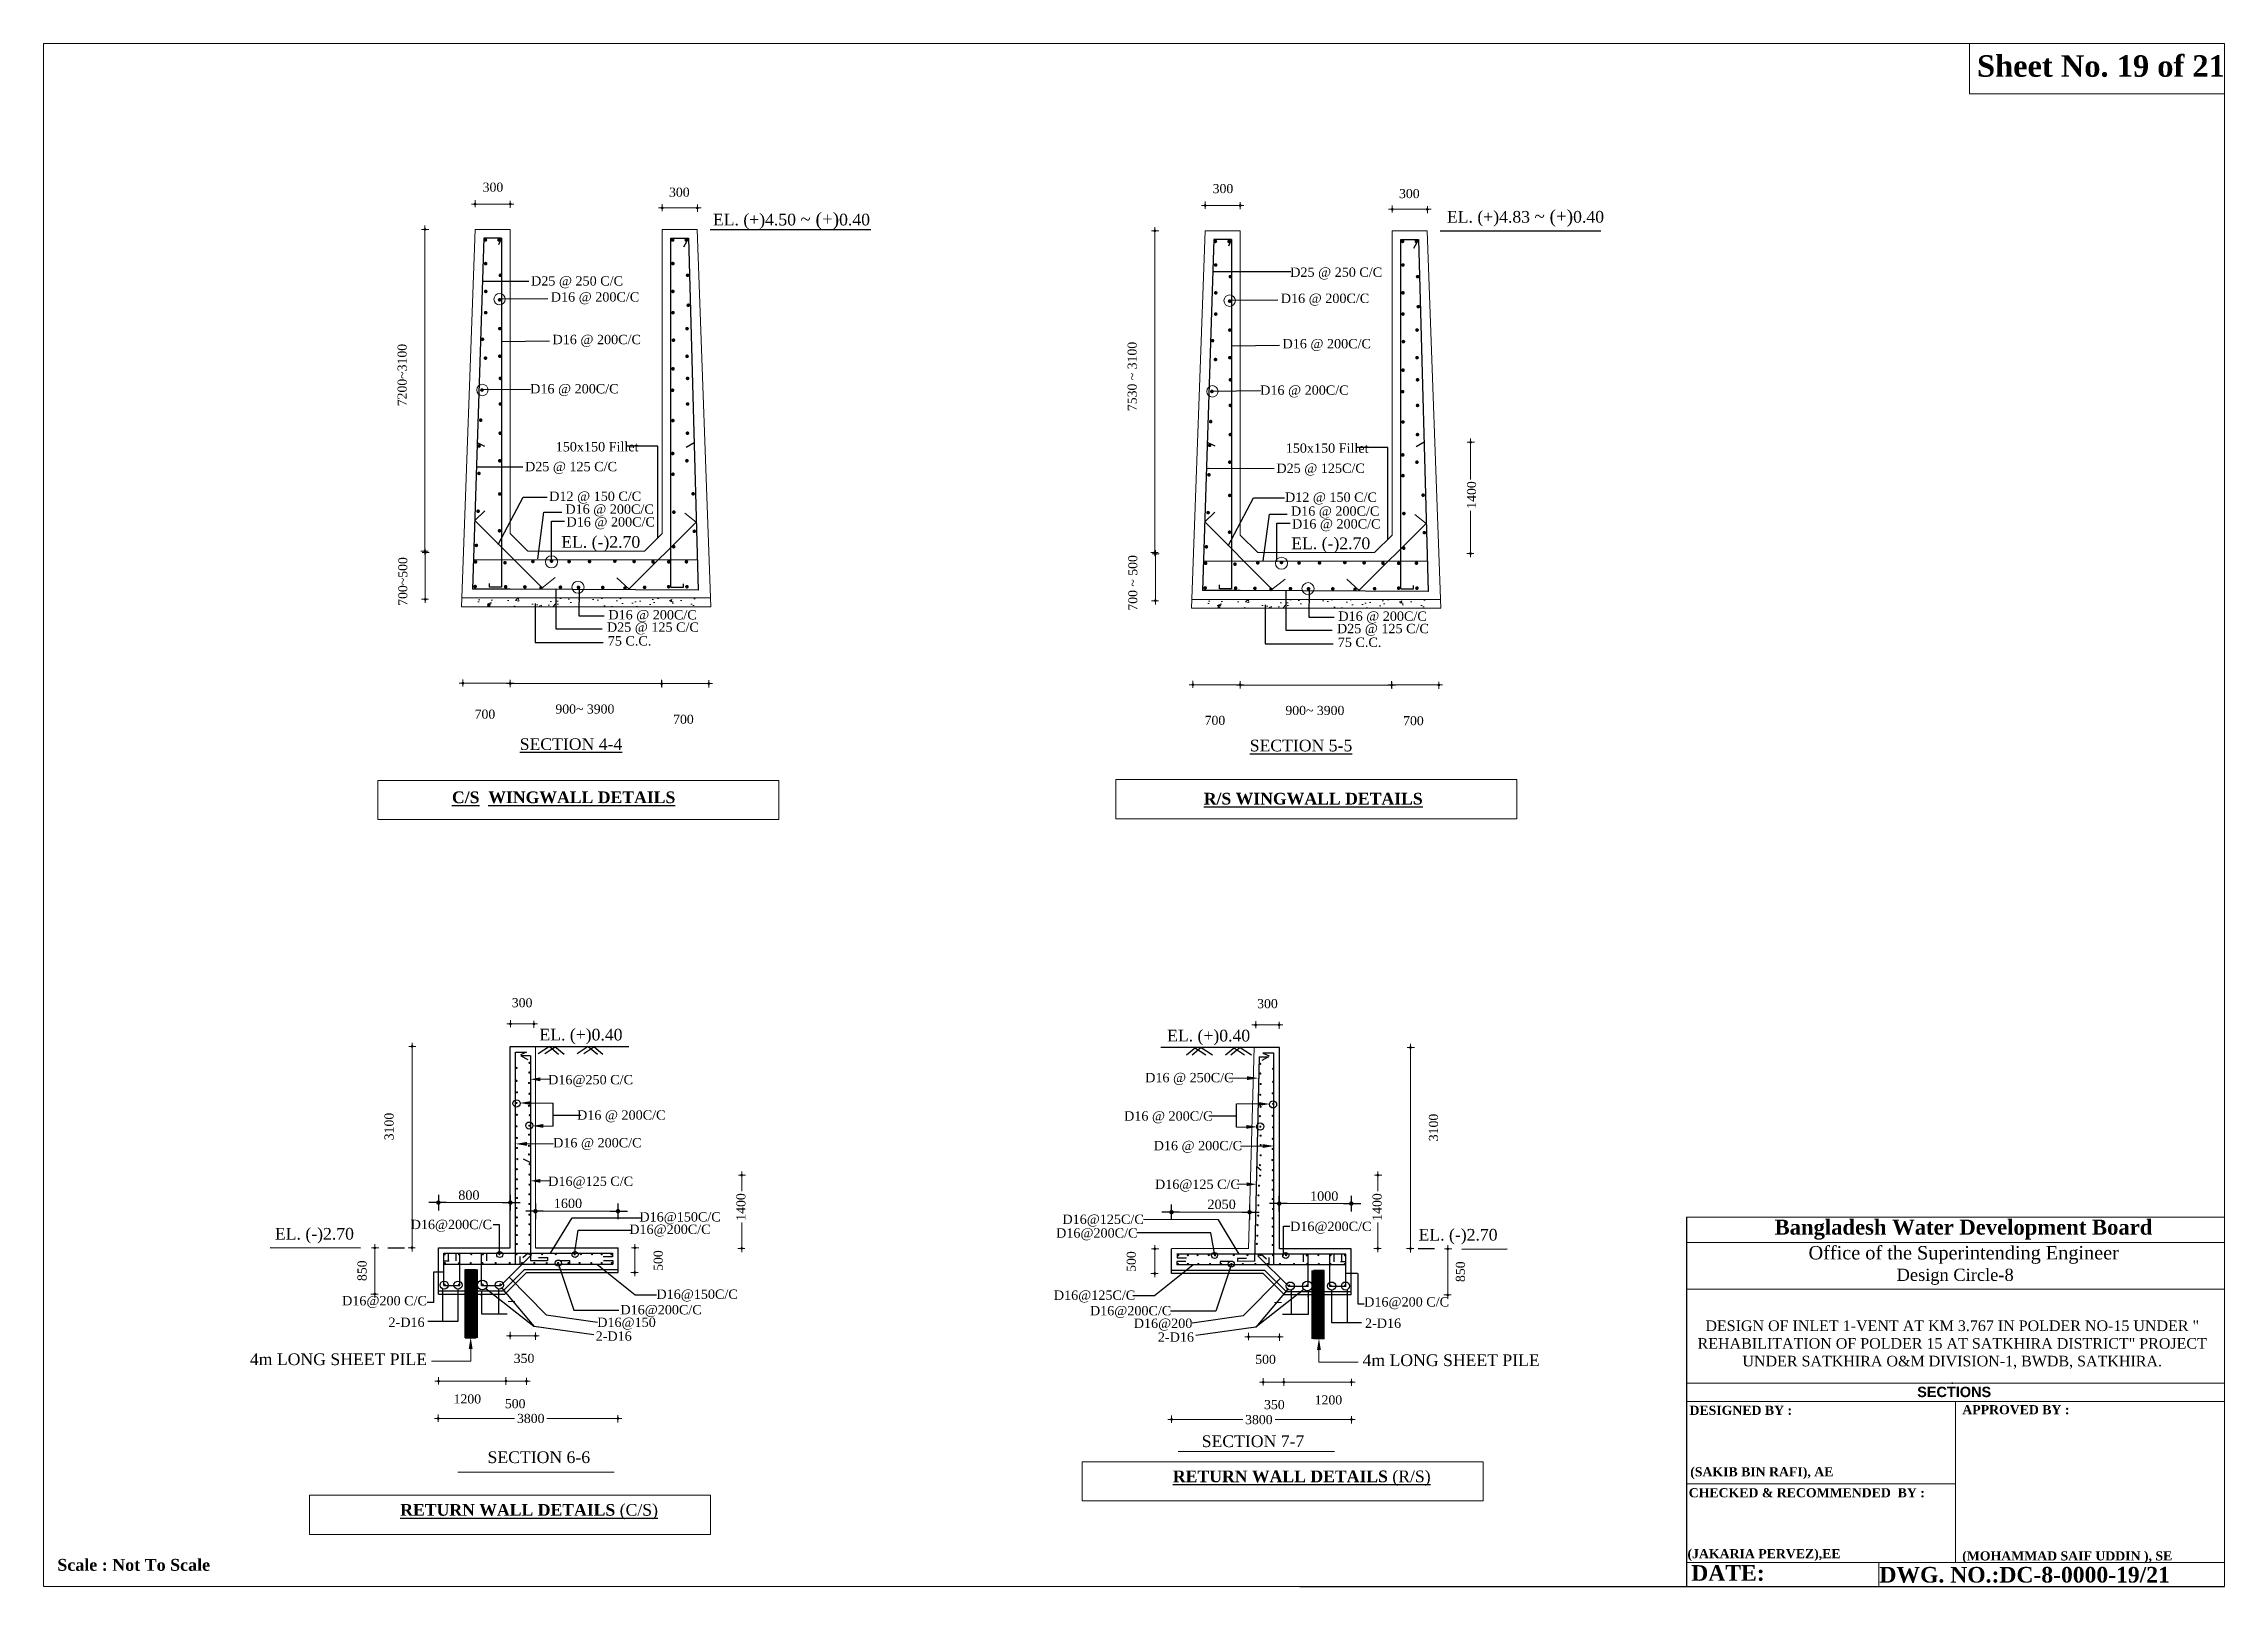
# Model space of a CAD drawing. Header units: inches. Extents: x -1277702 to 350617, y -622745 to 1282697.
# Drawn here: x -724210 to -657097, y 907299 to 954758 of the extents above; entities that cross this region are included whole.
import ezdxf

# ---------------------------------------------------------------- set-up
doc = ezdxf.new("R2010")
doc.units = ezdxf.units.IN
doc.header["$LTSCALE"] = 600
doc.header["$MEASUREMENT"] = 0
doc.linetypes.add('DASHED2', pattern=[0.375, 0.25, -0.125])
for name, color, linetype, lineweight in [('DIM', 140, 'Continuous', 15), ('Left Bank Profile', 7, 'Continuous', 25), ('LINE', 7, 'Continuous', 20)]:
    doc.layers.add(name, color=color, linetype=linetype, lineweight=lineweight)
for name, color, linetype in [('ELEVATION', 7, 'Continuous'), ('PLAN', 7, 'Continuous'), ('ROD', 1, 'Continuous'), ('TEXT', 7, 'Continuous')]:
    doc.layers.add(name, color=color, linetype=linetype)
doc.styles.add('arial', font='swisscl.ttf')
doc.styles.add('REGULAR', font='times.ttf', dxfattribs={"height": 200})
doc.dimstyles.new('DIM', dxfattribs={"dimscale": 0, "dimtxt": 200, "dimasz": 1.6, "dimexe": 0, "dimexo": 0, "dimgap": 100, "dimtad": 1, "dimdec": 0, "dimzin": 0, "dimdsep": 46, "dimtxsty": 'REGULAR', "dimblk": 'DD', "dimcen": 150, "dimse1": 1, "dimse2": 1, "dimclrd": 7, "dimclrt": 133, "dimadec": 0, "dimazin": 0, "dimtfac": 1, "dimtdec": 0, "dimtofl": 0, "dimtmove": 0, "dimatfit": 3, "dimfxl": 1, "dimtolj": 1, "dimtzin": 0, "dimlwd": 0, "dimarcsym": 0})
doc.dimstyles.new('LEADER', dxfattribs={"dimtxt": 150, "dimasz": 160, "dimexe": 100, "dimexo": 100, "dimgap": 70, "dimtad": 0, "dimtih": 1, "dimtoh": 1, "dimdec": 0, "dimzin": 0, "dimdsep": 46, "dimtxsty": 'Standard', "dimcen": 0.09, "dimclrd": 170, "dimclre": 170, "dimclrt": 169, "dimadec": 0, "dimazin": 0, "dimtfac": 1, "dimtdec": 4, "dimtofl": 0, "dimtmove": 0, "dimatfit": 3, "dimfxl": 1, "dimtolj": 1, "dimtzin": 0, "dimarcsym": 0})
doc.dimstyles.get("Standard").update_dxf_attribs({"dimtxt": 100, "dimasz": 0.18, "dimexe": 0.18, "dimexo": 0.0625, "dimgap": 0.09, "dimtad": 0, "dimtih": 1, "dimtoh": 1, "dimdec": 4, "dimzin": 0, "dimdsep": 46, "dimtxsty": 'Standard', "dimcen": 0.09, "dimadec": 0, "dimazin": 0, "dimtfac": 1, "dimtdec": 4, "dimtofl": 0, "dimtmove": 0, "dimatfit": 3, "dimfxl": 1, "dimtolj": 1, "dimtzin": 0, "dimarcsym": 0})

msp = doc.modelspace()

# ---------------------------------------------------------------- texts
at = {"layer": 'LINE', "color": 7, "lineweight": 9}
for s, insert, char_height, width, attachment_point in [('{\\fTimes New Roman|b1|i0|c0|p18;Sheet No. 19 of 21}', (-664708.03561, 954400.20927, 0), 660.8841486, 23738.7438453, 1), ('{\\fTimes New Roman|b1|i0|c0|p18;Bangladesh Water Development Board}', (-670940.1508, 918580.05542, 0), 461.0743465, 16561.6407069, 1), ('{\\fTimes New Roman|b0|i0|c0|p18;Office of the Superintending Engineer}', (-669895.10854, 917769.29552, 0), 412.6172954, 14821.0791608, 1), ('{\\fTimes New Roman|b0|i0|c0|p18;Design Circle-8}', (-667184.48583, 917072.12376, 0), 375.1066322, 13473.708328, 1), ('{\\fTimes New Roman Greek|b0|i0|c0|p18;\\C256;DESIGN OF INLET 1-VENT AT KM 3.767 IN POLDER NO-15 UNDER " REHABILITATION OF POLDER 15 AT SATKHIRA DISTRICT" PROJECT UNDER SATKHIRA O&M DIVISION-1, BWDB, SATKHIRA.\\P\\A1;\\fArial|b0|i0|c0|p34;.}', (-665473.03791, 913523.47712, 0), 326.04, 16455.1137545, 8), ('{\\fArial|b1|i0|c0|p34;\\C0;SECTIONS}', (-665412.45131, 913117.10022, 0), 318.9531882, 16122.9157505, 8)]:
    msp.add_mtext(s, dxfattribs=dict(at, insert=insert, char_height=char_height, width=width, attachment_point=attachment_point))
at = {"layer": 'LINE', "color": 1, "linetype": 'Continuous', "insert": (-710628.74455, 933980.49559), "char_height": 200, "attachment_point": 5, "style": 'REGULAR'}
msp.add_mtext('\\A1;{\\fTimes New Roman|b0|i0|c0|p18;\\H1.4x;700\\fMS Shell Dlg 2|b0|i0|c0|p0;\\P\\fTimes New Roman|b0|i0|c0|p18;\\H0.3967x;\\~}', dxfattribs=at)
at = {"layer": 'LINE', "color": 7, "lineweight": 9, "attachment_point": 1}
for s, insert, char_height in [('{\\fTimes New Roman|b1|i0|c0|p18;DESIGNED BY :}', (-673558.15902, 912856.47433, 0), 280.6920377), ('{\\fTimes New Roman|b1|i0|c0|p18;APPROVED BY :}', (-665162.2408, 912874.6423, 0), 280.6920377), ('{\\fTimes New Roman|b1|i0|c0|p18;\\C0;(SAKIB BIN RAFI), AE}', (-673535.67835, 910964.11997, 0), 280.6920377), ('{\\fTimes New Roman|b1|i0|c0|p18;CHECKED & RECOMMENDED  BY :}', (-673581.23152, 910319.7707, 0), 280.6920377), ('{\\fTimes New Roman|b1|i0|c0|p18;\\C0;(JAKARIA PERVEZ),EE }', (-673620.24433, 908446.19932, 0), 280.6920377), ('{\\fTimes New Roman|b1|i0|c0|p18;\\C0;(MOHAMMAD SAIF UDDIN ), SE}', (-665165.68868, 908377.48867, 0), 280.6920377), ('{\\fTimes New Roman|b1|i0|c0|p18;DATE:}', (-673504.72085, 907951.91854, 0), 480.945158), (' {\\fTimes New Roman|b1|i0|c0|p18;DWG. NO.:DC-8-0000-19/21}', (-667892.6739, 907897.40655, 0), 480.945158)]:
    msp.add_mtext(s, dxfattribs=dict(at, insert=insert, char_height=char_height))
at = {"layer": 'TEXT', "linetype": 'DASHED2', "style": 'REGULAR'}
for s, height, p in [('D16@150C/C', 288, (-705350.70602, 916143.1605)), ('D16@125C/C', 288, (-693119.21786, 916113.25182)), ('D16@200C/C', 288, (-706459.88899, 915666.25292)), ('D16@200C/C', 288, (-692010.03489, 915636.34423)), ('SECTION 6-6', 360, (-710548.46123, 911092.64471)), ('SECTION 7-7', 360, (-688570.08558, 911584.22847))]:
    msp.add_text(s, height=height, dxfattribs=at).set_placement(p)
for s, insert, char_height, width, attachment_point in [('{\\fTimes New Roman|b0|i0|c238|p18;EL. (+)\\fTimes New Roman|b0|i0|c0|p18;4\\fTimes New Roman|b0|i0|c238|p18;.\\fTimes New Roman CE|b0|i0|c238|p18;83\\fTimes New Roman|b0|i0|c238|p18; \\H1.083x;~\\fTimes New Roman|b0|i0|c0|p18; (+)\\H0.9234x;0.40}', (-681022.10305, 949640.54911), 360, 8720.4337188, 1), ('{\\fTimes New Roman|b0|i0|c238|p18;EL. (+)\\fTimes New Roman|b0|i0|c0|p18;4\\fTimes New Roman|b0|i0|c238|p18;.\\fTimes New Roman CE|b0|i0|c238|p18;5}0{\\fTimes New Roman|b0|i0|c238|p18; \\H1.083x;~\\fTimes New Roman|b0|i0|c0|p18; (+)\\H0.9234x;0.40}', (-703611.93839, 949555.30562), 360, 8720.4337188, 1), ('{\\fTimes New Roman|b0|i0|c238|p18;D}25{\\fTimes New Roman|b0|i0|c238|p18; @ 250 C/C}', (-685845.98614, 947870.90128), 288, 8720.4337188, 1), ('{\\fTimes New Roman|b0|i0|c238|p18;D\\fTimes New Roman|b0|i0|c0|p18;25\\fTimes New Roman|b0|i0|c238|p18; @ \\fTimes New Roman|b0|i0|c0|p18;250 \\fTimes New Roman|b0|i0|c238|p18;C/C}', (-709208.32057, 947603.48549), 288, 8720.4337188, 1), ('{\\fTimes New Roman CE|b0|i0|c238|p18;D16 @ 200C/C}', (-708600.92226, 947109.97517), 288, 8720.4337188, 1), ('{\\fTimes New Roman CE|b0|i0|c238|p18;D16 @ 2}0{\\fTimes New Roman CE|b0|i0|c238|p18;0C/C}', (-686134.89145, 947067.05741), 288, 8720.4337188, 1), ('{\\fTimes New Roman CE|b0|i0|c238|p18;D16 @ 200C/C}', (-708548.05834, 945800.27849), 288, 8720.4337188, 1), ('{\\fTimes New Roman CE|b0|i0|c238|p18;D16 @ 200C/C}', (-686082.02752, 945671.59332), 288, 8720.4337188, 1), ('{\\fTimes New Roman|b0|i0|c238|p18;D16 @ 2}0{\\fTimes New Roman|b0|i0|c238|p18;0C/C}', (-709236.16174, 944285.99961), 288, 8720.4337188, 1), ('{\\fTimes New Roman|b0|i0|c238|p18;D16 @ 2}0{\\fTimes New Roman|b0|i0|c238|p18;0C/C}', (-686770.13093, 944243.08184), 288, 8720.4337188, 1), ('{\\fTimes New Roman CE|b0|i0|c238|p18;150x150 Fillet}', (-708451.12398, 942501.44468), 288, 8720.4337188, 1), ('{\\fTimes New Roman CE|b0|i0|c238|p18;150x150 Fillet}', (-685985.09317, 942458.52691), 288, 8720.4337188, 1), ('{\\fTimes New Roman|b0|i0|c238|p18;D\\fTimes New Roman|b0|i0|c0|p18;25\\fTimes New Roman|b0|i0|c238|p18; @ \\fTimes New Roman|b0|i0|c0|p18;125 \\fTimes New Roman|b0|i0|c238|p18;C/C}', (-709394.51584, 941891.42912), 288, 8720.4337188, 1), ('{\\fTimes New Roman|b0|i0|c238|p18;D\\fTimes New Roman|b0|i0|c0|p18;25\\fTimes New Roman|b0|i0|c238|p18; @ \\fTimes New Roman|b0|i0|c0|p18;125\\fTimes New Roman|b0|i0|c238|p18;C/C}', (-686271.40794, 941840.03209), 288, 8720.4337188, 1), ('{\\fTimes New Roman|b0|i0|c238|p18;D12 @ \\fTimes New Roman|b0|i0|c0|p18;15\\fTimes New Roman|b0|i0|c238|p18;0 C/C}', (-708650.28761, 940977.89493), 288, 8720.4337188, 1), ('{\\fTimes New Roman CE|b0|i0|c238|p18;D12 @ }15{\\fTimes New Roman CE|b0|i0|c238|p18;0 C/C}', (-686006.4442, 940949.80105), 288, 8720.4337188, 1), ('{\\fTimes New Roman|b0|i0|c238|p18;D16 @ \\fTimes New Roman|b0|i0|c0|p18;20\\fTimes New Roman|b0|i0|c238|p18;0C/C}', (-708152.69531, 940582.78885), 288, 8720.4337188, 1), ('{\\fTimes New Roman|b0|i0|c238|p18;D16 @ \\fTimes New Roman|b0|i0|c0|p18;20\\fTimes New Roman|b0|i0|c238|p18;0C/C}', (-685823.42709, 940522.03131), 288, 8720.4337188, 1), ('{\\fTimes New Roman|b0|i0|c238|p18;EL. (-)\\fTimes New Roman|b0|i0|c0|p18;2\\fTimes New Roman|b0|i0|c238|p18;.}7{\\fTimes New Roman|b0|i0|c238|p18;0}', (-708280.12619, 939609.02645), 360, 8720.4337188, 1), ('{\\fTimes New Roman|b0|i0|c238|p18;D16 @ \\fTimes New Roman|b0|i0|c0|p18;20\\fTimes New Roman|b0|i0|c238|p18;0C/C}', (-708118.32079, 940189.73233), 288, 8720.4337188, 1), ('{\\fTimes New Roman|b0|i0|c238|p18;EL. (-)\\fTimes New Roman|b0|i0|c0|p18;2\\fTimes New Roman|b0|i0|c238|p18;.}7{\\fTimes New Roman|b0|i0|c238|p18;0}', (-685814.09538, 939566.10869), 360, 8720.4337188, 1), ('{\\fTimes New Roman|b0|i0|c238|p18;D16 @ \\fTimes New Roman|b0|i0|c0|p18;20\\fTimes New Roman|b0|i0|c238|p18;0C/C}', (-685789.05257, 940128.97478), 288, 8720.4337188, 1), ('{\\fTimes New Roman|b0|i0|c238|p18;D\\fTimes New Roman|b0|i0|c0|p18;25\\fTimes New Roman|b0|i0|c238|p18; @ }125{\\fTimes New Roman|b0|i0|c238|p18; C/C}', (-706873.84838, 936952.05739), 288, 8720.4337188, 1), ('{\\fTimes New Roman CE|b0|i0|c238|p18;D16 @ 2}0{\\fTimes New Roman CE|b0|i0|c238|p18;0C/C}', (-706830.32281, 937332.39693), 288, 8720.4337188, 1), ('{\\fTimes New Roman|b0|i0|c238|p18;D}25{\\fTimes New Roman|b0|i0|c238|p18; @ 125 C/C}', (-684407.81756, 936909.13963), 288, 8720.4337188, 1), ('{\\fTimes New Roman CE|b0|i0|c238|p18;D16 @ 2}0{\\fTimes New Roman CE|b0|i0|c238|p18;0C/C}', (-684364.292, 937289.47917), 288, 8720.4337188, 1), ('{\\fTimes New Roman CE|b0|i0|c238|p18;75 C.C.}', (-706847.74869, 936530.2064), 288, 8720.4337188, 1), ('{\\fTimes New Roman CE|b0|i0|c238|p18;75 C.C.}', (-684381.71787, 936487.28864), 288, 8720.4337188, 1), ('{\\fTimes New Roman CE|b0|i0|c238|p18;\\LSECTION \\fTimes New Roman CE|b0|i0|c0|p18;4\\fTimes New Roman CE|b0|i0|c238|p18;-\\fTimes New Roman CE|b0|i0|c0|p18;4}', (-709558.44092, 933388.82553), 360, 8720.4337188, 1), ('{\\fTimes New Roman|b0|i0|c238|p18;\\LSECTION \\fTimes New Roman|b0|i0|c0|p18;5\\fTimes New Roman|b0|i0|c238|p18;-\\fTimes New Roman|b0|i0|c0|p18;5 }', (-687092.4101, 933345.90776), 360, 8720.4337188, 1), ('{\\fTimes New Roman|b1|i0|c0|p18;\\L C\\fTimes New Roman|b1|i0|c238|p18;/S \\fTimes New Roman|b1|i0|c0|p18; \\fTimes New Roman|b1|i0|c238|p18;WINGWALL DETAILS\\fTimes New Roman|b1|i0|c0|p18; }', (-711779.5759, 931753.36442), 360, 12413.128537, 1), ('{\\fTimes New Roman|b1|i0|c0|p18;\\L  R/S \\fTimes New Roman|b1|i0|c238|p18;WINGWALL DETAILS\\fTimes New Roman|b1|i0|c0|p18; }', (-688779.57113, 931710.95193), 360, 12413.128537, 1), ('\\A1;{\\fTimes New Roman CE|b0|i0|c238|p18;EL. (+)}0{\\fTimes New Roman CE|b0|i0|c238|p18;.}4{\\fTimes New Roman CE|b0|i0|c238|p18;0}', (-706394.95274, 924452.12515), 360, 8720.4337188, 3), ('\\A1;{\\fTimes New Roman|b0|i0|c238|p18;EL. (+)\\fTimes New Roman|b0|i0|c0|p18;0\\fTimes New Roman|b0|i0|c238|p18;.}4{\\fTimes New Roman|b0|i0|c238|p18;0}', (-689635.17301, 924422.21647), 360, 8720.4337188, 1), ('{\\fTimes New Roman|b0|i0|c238|p18;D16@\\fTimes New Roman|b0|i0|c0|p18;250\\fTimes New Roman|b0|i0|c238|p18; C/C}', (-706071.67387, 923030.34556), 288, 8720.4337188, 3), ('{\\fTimes New Roman|b0|i0|c238|p18;D16 @ \\fTimes New Roman|b0|i0|c0|p18;2\\fTimes New Roman CE|b0|i0|c238|p18;5\\fTimes New Roman|b0|i0|c238|p18;0C/C}', (-690309.59025, 923094.68279), 288, 8720.4337188, 1), ('{\\fTimes New Roman CE|b0|i0|c238|p18;D16 @ 2}0{\\fTimes New Roman CE|b0|i0|c238|p18;0C/C}', (-705072.08618, 921943.97442), 288, 8720.4337188, 3), ('{\\fTimes New Roman CE|b0|i0|c238|p18;D16 @ 2}0{\\fTimes New Roman CE|b0|i0|c238|p18;0C/C}', (-690958.03957, 921914.06574), 288, 8720.4337188, 1), ('{\\fTimes New Roman CE|b0|i0|c238|p18;D16 @ 2}0{\\fTimes New Roman CE|b0|i0|c238|p18;0C/C}', (-705809.37904, 921091.7352), 288, 8720.4337188, 3), ('{\\fTimes New Roman CE|b0|i0|c238|p18;D16 @ 2}0{\\fTimes New Roman CE|b0|i0|c238|p18;0C/C}', (-690047.79145, 921002.36796), 288, 8720.4337188, 1), ('{\\fTimes New Roman|b0|i0|c0|p18;8\\fTimes New Roman|b0|i0|c238|p18;00}', (-710795.63168, 919480.17195), 288, 8720.4337188, 3), ('{\\fTimes New Roman|b0|i0|c238|p18;D16@\\fTimes New Roman|b0|i0|c0|p18;125\\fTimes New Roman|b0|i0|c238|p18; C/C}', (-706068.54196, 919905.55831), 288, 8720.4337188, 3), ('{\\fTimes New Roman|b0|i0|c238|p18;D16@1}25{\\fTimes New Roman|b0|i0|c238|p18; C/C}', (-690007.54496, 919813.085), 288, 8720.4337188, 1), ('{\\fTimes New Roman|b0|i0|c238|p18;1}0{\\fTimes New Roman|b0|i0|c238|p18;00}', (-685234.49407, 919450.26327), 288, 8720.4337188, 1), ('{\\fTimes New Roman|b0|i0|c238|p18;1}6{\\fTimes New Roman|b0|i0|c238|p18;00}', (-707638.45641, 919226.23739), 288, 8720.4337188, 3), ('\\A1;{\\fTimes New Roman|b0|i0|c238|p18;D16@}15{\\fTimes New Roman CE|b0|i0|c238|p18;0\\fTimes New Roman|b0|i0|c238|p18;C/C}', (-703372.02079, 918810.64573), 288, 8720.4337188, 3), ('{\\fTimes New Roman|b0|i0|c238|p18;2}05{\\fTimes New Roman|b0|i0|c238|p18;0}', (-688391.66935, 919196.3287), 288, 8720.4337188, 1), ('{\\fTimes New Roman|b0|i0|c238|p18;EL. (-)\\fTimes New Roman|b0|i0|c0|p18;2\\fTimes New Roman|b0|i0|c238|p18;.}7{\\fTimes New Roman|b0|i0|c238|p18;0}', (-714659.63403, 918325.75166), 360, 8720.4337188, 3), ('\\A1;{\\fTimes New Roman CE|b0|i0|c238|p18;D16@200C/C}', (-710411.53958, 918576.58897), 288, 8720.4337188, 3), ('\\A1;{\\fTimes New Roman CE|b0|i0|c238|p18;D16@2}0{\\fTimes New Roman CE|b0|i0|c238|p18;0C/C}', (-703683.95836, 918428.45307), 288, 8720.4337188, 3), ('\\A1;{\\fTimes New Roman CE|b0|i0|c238|p18;D16@2}0{\\fTimes New Roman CE|b0|i0|c238|p18;0C/C}', (-693050.42227, 918314.85987), 288, 8720.4337188, 1), ('\\A1;{\\fTimes New Roman|b0|i0|c238|p18;D16@1}25{\\fTimes New Roman|b0|i0|c238|p18;C/C}', (-692855.79015, 918736.24215), 288, 8720.4337188, 1), ('\\A1;{\\fTimes New Roman CE|b0|i0|c238|p18;D16@2}0{\\fTimes New Roman CE|b0|i0|c238|p18;0C/C}', (-685849.0421, 918518.34844), 288, 8720.4337188, 1), ('{\\fTimes New Roman|b0|i0|c238|p18;EL. (-)\\fTimes New Roman|b0|i0|c0|p18;2\\fTimes New Roman|b0|i0|c238|p18;.}7{\\fTimes New Roman|b0|i0|c238|p18;0}', (-681895.75167, 918295.84297), 360, 8720.4337188, 1), ('{\\fTimes New Roman CE|b0|i0|c238|p18;D16@}20{\\fTimes New Roman CE|b0|i0|c238|p18;0 C/C}', (-712412.55734, 916231.62512), 288, 8720.4337188, 3), ('{\\fTimes New Roman CE|b0|i0|c238|p18;D16@2}0{\\fTimes New Roman CE|b0|i0|c238|p18;0 C/C}', (-683569.53748, 916194.93456), 288, 8720.4337188, 1), ('{\\fTimes New Roman CE|b0|i0|c238|p18;2-D1}6', (-712485.23322, 915568.66425), 288, 8720.4337188, 3), ('{\\fTimes New Roman CE|b0|i0|c238|p18;D16@}15{\\fTimes New Roman CE|b0|i0|c238|p18;0}', (-705370.2877, 915566.50583), 288, 8720.4337188, 3), ('{\\fTimes New Roman CE|b0|i0|c238|p18;D16@2}0{\\fTimes New Roman CE|b0|i0|c238|p18;0}', (-690659.83805, 915536.59714), 288, 8720.4337188, 1), ('{\\fTimes New Roman CE|b0|i0|c238|p18;2-D1}6', (-683544.89253, 915538.75556), 288, 8720.4337188, 1), ('{\\fTimes New Roman CE|b0|i0|c238|p18;2-D1}6', (-706110.78812, 915142.63376), 288, 8720.4337188, 3), ('{\\fTimes New Roman CE|b0|i0|c238|p18;2-D1}6', (-689919.33763, 915112.72507), 288, 8720.4337188, 1), ('4{\\fTimes New Roman CE|b0|i0|c238|p18;m LONG SHEET PILE}', (-712410.09837, 914466.51157), 360, 7641.9767424, 3), ('4{\\fTimes New Roman CE|b0|i0|c238|p18;m LONG SHEET PILE}', (-683620.02739, 914436.60288), 360, 7641.9767424, 1), ('{\\fTimes New Roman CE|b1|i0|c0|p18;\\LRETURN \\fTimes New Roman CE|b1|i0|c238|p18;WALL DETAILS\\fTimes New Roman CE|b0|i0|c0|p18; (R/S)}', (-689456.37311, 910862.69061), 360, 12815.2424287, 1), ('{\\fTimes New Roman CE|b1|i0|c0|p18;\\LRETURN \\fTimes New Roman CE|b1|i0|c238|p18;WALL DETAILS\\fTimes New Roman CE|b0|i0|c0|p18; (C/S)}', (-713234.58839, 909832.17638), 360, 12815.2424287, 1)]:
    msp.add_mtext(s, dxfattribs=dict(at, insert=insert, char_height=char_height, width=width, attachment_point=attachment_point))
at = {"layer": 'TEXT', "color": 0, "linetype": 'ByBlock', "insert": (-723788.85311, 908144.07859, 0), "char_height": 366.2427482, "width": 19062.7760006, "attachment_point": 1, "style": 'arial'}
msp.add_mtext('{\\fTimes New Roman|b1|i0|c0|p18;Scale : Not To Scale}', dxfattribs=at)

# ---------------------------------------------------------------- blocks, each defined once
blk = doc.blocks.new('DOT')
at = {"layer": 'DIM'}
for p, q in [((-75, 0), (71, 0)), ((0, 63), (0, -75))]:
    blk.add_line(p, q, dxfattribs=at)
at = {"layer": 'DIM', "const_width": 24.8}
blk.add_lwpolyline([(-13, 0, 1), (13, 0, 1)], format="xyb", close=True, dxfattribs=at)
blk = doc.blocks.new('DD')
at = {"layer": 'DIM'}
blk.add_blockref('DOT', (0, 0), dxfattribs=at)
blk = doc.blocks.new('*D191')
at = {"layer": 'DEFPOINTS', "color": 0, "linetype": 'Continuous'}
for p in [(-681626, 949661), (-682706, 948831), (-681626, 948831)]:
    blk.add_point(p, dxfattribs=at)
at = {"layer": 'LINE', "color": 1, "lineweight": 0}
blk.add_line((-682704, 949661), (-681628, 949661), dxfattribs=at)
at = {"layer": 'LINE', "color": 1, "linetype": 'Continuous', "lineweight": 0, "xscale": 1.6, "yscale": 1.6, "zscale": 1.6, "rotation": 180}
blk.add_blockref('DD', (-682706, 949661), dxfattribs=at)
at = {"layer": 'LINE', "color": 1, "linetype": 'Continuous', "lineweight": 0, "xscale": 1.6, "yscale": 1.6, "zscale": 1.6}
blk.add_blockref('DD', (-681626, 949661), dxfattribs=at)
at = {"layer": 'LINE', "color": 1, "linetype": 'Continuous', "insert": (-682180, 950143), "char_height": 200, "attachment_point": 5, "style": 'REGULAR'}
blk.add_mtext('\\A1;{\\fTimes New Roman CE|b0|i0|c238|p18;\\H1.4x;300}', dxfattribs=at)
blk = doc.blocks.new('*D192')
at = {"layer": 'DEFPOINTS', "color": 0, "linetype": 'Continuous'}
for p in [(-687384, 949781), (-688464, 948483), (-687384, 948483)]:
    blk.add_point(p, dxfattribs=at)
at = {"layer": 'LINE', "color": 1, "lineweight": 0}
blk.add_line((-688462, 949781), (-687386, 949781), dxfattribs=at)
at = {"layer": 'LINE', "color": 1, "linetype": 'Continuous', "lineweight": 0, "xscale": 1.6, "yscale": 1.6, "zscale": 1.6, "rotation": 180}
blk.add_blockref('DD', (-688464, 949781), dxfattribs=at)
at = {"layer": 'LINE', "color": 1, "linetype": 'Continuous', "lineweight": 0, "xscale": 1.6, "yscale": 1.6, "zscale": 1.6}
blk.add_blockref('DD', (-687384, 949781), dxfattribs=at)
at = {"layer": 'LINE', "color": 1, "linetype": 'Continuous', "insert": (-687916, 950297), "char_height": 200, "attachment_point": 5, "style": 'REGULAR'}
blk.add_mtext('\\A1;{\\fTimes New Roman CE|b0|i0|c238|p18;\\H1.4x;300}', dxfattribs=at)
blk = doc.blocks.new('*D193')
at = {"layer": 'DEFPOINTS', "color": 0, "linetype": 'Continuous'}
for p in [(-687383, 935027), (-682723, 935027), (-682723, 935027)]:
    blk.add_point(p, dxfattribs=at)
at = {"layer": 'LINE', "color": 1, "lineweight": 0}
blk.add_line((-687382, 935027), (-682724, 935027), dxfattribs=at)
at = {"layer": 'LINE', "color": 1, "linetype": 'Continuous', "lineweight": 0, "xscale": 1.6, "yscale": 1.6, "zscale": 1.6, "rotation": 180}
blk.add_blockref('DD', (-687383, 935027), dxfattribs=at)
at = {"layer": 'LINE', "color": 1, "linetype": 'Continuous', "lineweight": 0, "xscale": 1.6, "yscale": 1.6, "zscale": 1.6}
blk.add_blockref('DD', (-682723, 935027), dxfattribs=at)
at = {"layer": 'LINE', "color": 1, "linetype": 'Continuous', "insert": (-685087, 934244), "char_height": 200, "attachment_point": 5, "style": 'REGULAR'}
blk.add_mtext('\\A1;{\\fTimes New Roman|b0|i0|c0|p18;\\H1.4x;9\\fTimes New Roman|b0|i0|c238|p18;00~\\fTimes New Roman|b0|i0|c0|p18; 3900  \\C133;     \\H0.3968x; }', dxfattribs=at)
blk = doc.blocks.new('*D194')
at = {"layer": 'DEFPOINTS', "color": 0, "linetype": 'Continuous'}
for p in [(-688480, 949002), (-690011, 939102), (-686860, 939102)]:
    blk.add_point(p, dxfattribs=at)
at = {"layer": 'LINE', "color": 1, "lineweight": 0}
blk.add_line((-690011, 949001), (-690011, 939104), dxfattribs=at)
at = {"layer": 'LINE', "color": 1, "linetype": 'Continuous', "lineweight": 0, "xscale": 1.6, "yscale": 1.6, "zscale": 1.6}
for p, rotation in [((-690011, 949002), 90), ((-690011, 939102), 270)]:
    blk.add_blockref('DD', p, dxfattribs=dict(at, rotation=rotation))
at = {"layer": 'LINE', "color": 1, "linetype": 'Continuous', "insert": (-690709, 944519), "char_height": 200, "attachment_point": 5, "rotation": 90, "style": 'REGULAR'}
blk.add_mtext('\\A1;{\\fTimes New Roman|b0|i0|c0|p18;\\H1.4x;7530 \\fTimes New Roman|b0|i0|c238|p18;~\\fTimes New Roman|b0|i0|c0|p18; 3100}', dxfattribs=at)
blk = doc.blocks.new('*D195')
at = {"layer": 'DEFPOINTS', "color": 0, "linetype": 'Continuous'}
for p in [(-686846, 939061), (-689997, 937621), (-688880, 937621)]:
    blk.add_point(p, dxfattribs=at)
at = {"layer": 'LINE', "color": 1, "lineweight": 0}
blk.add_line((-689997, 939059), (-689997, 937623), dxfattribs=at)
at = {"layer": 'LINE', "color": 1, "linetype": 'Continuous', "lineweight": 0, "xscale": 1.6, "yscale": 1.6, "zscale": 1.6}
for p, rotation in [((-689997, 939061), 90), ((-689997, 937621), 270)]:
    blk.add_blockref('DD', p, dxfattribs=dict(at, rotation=rotation))
at = {"layer": 'LINE', "color": 1, "linetype": 'Continuous', "insert": (-690690, 938169), "char_height": 200, "attachment_point": 5, "rotation": 90, "style": 'REGULAR'}
blk.add_mtext('\\A1;{\\fTimes New Roman|b0|i0|c238|p18;\\H1.4x;700\\fTimes New Roman|b0|i0|c0|p18; \\fTimes New Roman|b0|i0|c238|p18;~\\fTimes New Roman|b0|i0|c0|p18; 500}', dxfattribs=at)
blk = doc.blocks.new('*D196')
at = {"layer": 'DEFPOINTS', "color": 0, "linetype": 'Continuous'}
for p in [(-688842, 935047), (-688842, 935038), (-687389, 935047)]:
    blk.add_point(p, dxfattribs=at)
at = {"layer": 'LINE', "color": 1, "lineweight": 0}
blk.add_line((-687390, 935038), (-688840, 935038), dxfattribs=at)
at = {"layer": 'LINE', "color": 1, "linetype": 'Continuous', "lineweight": 0, "xscale": 1.6, "yscale": 1.6, "zscale": 1.6, "rotation": 180}
blk.add_blockref('DD', (-688842, 935038), dxfattribs=at)
at = {"layer": 'LINE', "color": 1, "linetype": 'Continuous', "lineweight": 0, "xscale": 1.6, "yscale": 1.6, "zscale": 1.6}
blk.add_blockref('DD', (-687389, 935038), dxfattribs=at)
at = {"layer": 'LINE', "color": 1, "linetype": 'Continuous', "insert": (-688163, 933938), "char_height": 200, "attachment_point": 5, "style": 'REGULAR'}
blk.add_mtext('\\A1;{\\fTimes New Roman|b0|i0|c0|p18;\\H1.4x;700\\H0.3967x;\\~}', dxfattribs=at)
blk = doc.blocks.new('D')
at = {"color": 170}
for p, q in [((-87, 0), (107, 0)), ((0, -87), (0, 87))]:
    blk.add_line(p, q, dxfattribs=at)
at = {"color": 170, "const_width": 25}
blk.add_lwpolyline([(-12, 0, 1), (12, 0, 1)], format="xyb", close=True, dxfattribs=at)
blk = doc.blocks.new('*D197')
at = {"layer": 'DEFPOINTS', "color": 0, "linetype": 'Continuous'}
for p in [(-686290, 923880), (-686290, 917688), (-682144, 917688)]:
    blk.add_point(p, dxfattribs=at)
at = {"layer": 'LINE', "color": 1, "linetype": 'ByBlock', "lineweight": 0}
blk.add_line((-682144, 923879), (-682144, 917690), dxfattribs=at)
at = {"layer": 'LINE', "color": 1, "linetype": 'Continuous', "lineweight": 0, "xscale": 1.6, "yscale": 1.6, "zscale": 1.6}
for p, rotation in [((-682144, 923880), 90), ((-682144, 917688), 270)]:
    blk.add_blockref('DD', p, dxfattribs=dict(at, rotation=rotation))
at = {"layer": 'LINE', "color": 1, "linetype": 'Continuous', "insert": (-681436, 921415), "char_height": 200, "attachment_point": 5, "rotation": 90, "style": 'REGULAR'}
blk.add_mtext('\\A1;{\\fTimes New Roman CE|b0|i0|c238|p18;\\H1.4x;3\\fTimes New Roman CE|b0|i0|c0|p18;1\\fTimes New Roman|b0|i0|c238|p18;00}', dxfattribs=at)
blk = doc.blocks.new('*D198')
at = {"layer": 'DEFPOINTS', "color": 0, "linetype": 'Continuous'}
for p in [(-681402, 917679), (-682433, 916263), (-680997, 916263)]:
    blk.add_point(p, dxfattribs=at)
at = {"layer": 'LINE', "color": 1, "linetype": 'ByBlock', "lineweight": 0}
blk.add_line((-680997, 917678), (-680997, 916265), dxfattribs=at)
at = {"layer": 'LINE', "color": 1, "linetype": 'Continuous', "lineweight": 0, "xscale": 1.6, "yscale": 1.6, "zscale": 1.6}
for p, rotation in [((-680997, 917679), 90), ((-680997, 916263), 270)]:
    blk.add_blockref('DD', p, dxfattribs=dict(at, rotation=rotation))
at = {"layer": 'LINE', "color": 1, "linetype": 'Continuous', "insert": (-680607, 916979), "char_height": 200, "attachment_point": 5, "rotation": 90, "style": 'REGULAR'}
blk.add_mtext('\\A1;{\\fTimes New Roman CE|b0|i0|c238|p18;\\H1.4x;850}', dxfattribs=at)
blk = doc.blocks.new('*D199')
at = {"layer": 'DEFPOINTS', "color": 0, "linetype": 'Continuous'}
for p in [(-686678, 915986), (-686044, 915415), (-686044, 913584)]:
    blk.add_point(p, dxfattribs=at)
at = {"layer": 'LINE', "color": 1, "linetype": 'ByBlock', "lineweight": 0}
blk.add_line((-686676, 913584), (-686045, 913584), dxfattribs=at)
at = {"layer": 'LINE', "color": 1, "linetype": 'Continuous', "lineweight": 0, "xscale": 1.6, "yscale": 1.6, "zscale": 1.6, "rotation": 180}
blk.add_blockref('DD', (-686678, 913584), dxfattribs=at)
at = {"layer": 'LINE', "color": 1, "linetype": 'Continuous', "lineweight": 0, "xscale": 1.6, "yscale": 1.6, "zscale": 1.6}
blk.add_blockref('DD', (-686044, 913584), dxfattribs=at)
at = {"layer": 'LINE', "color": 1, "linetype": 'Continuous', "insert": (-686333, 912888), "char_height": 200, "attachment_point": 5, "style": 'REGULAR'}
blk.add_mtext('\\A1;{\\fTimes New Roman CE|b0|i0|c238|p18;\\H1.4x;3\\fTimes New Roman CE|b0|i0|c0|p18;5\\fTimes New Roman CE|b0|i0|c238|p18;0}', dxfattribs=at)
blk = doc.blocks.new('*D200')
at = {"layer": 'DEFPOINTS', "color": 0, "linetype": 'Continuous'}
for p in [(-686044, 915415), (-683964, 915322), (-683964, 913584)]:
    blk.add_point(p, dxfattribs=at)
at = {"layer": 'LINE', "color": 1, "linetype": 'ByBlock', "lineweight": 0}
blk.add_line((-686042, 913584), (-683966, 913584), dxfattribs=at)
at = {"layer": 'LINE', "color": 1, "linetype": 'Continuous', "lineweight": 0, "xscale": 1.6, "yscale": 1.6, "zscale": 1.6, "rotation": 180}
blk.add_blockref('DD', (-686044, 913584), dxfattribs=at)
at = {"layer": 'LINE', "color": 1, "linetype": 'Continuous', "lineweight": 0, "xscale": 1.6, "yscale": 1.6, "zscale": 1.6}
blk.add_blockref('DD', (-683964, 913584), dxfattribs=at)
at = {"layer": 'LINE', "color": 1, "linetype": 'Continuous', "insert": (-684670, 913033), "char_height": 200, "attachment_point": 5, "style": 'REGULAR'}
blk.add_mtext('\\A1;{\\fTimes New Roman CE|b0|i0|c238|p18;\\H1.4x;\\C6;1200}', dxfattribs=at)
blk = doc.blocks.new('*D201')
at = {"layer": 'DEFPOINTS', "color": 0, "linetype": 'Continuous'}
for p in [(-689496, 916927), (-683964, 916263), (-683964, 912434)]:
    blk.add_point(p, dxfattribs=at)
at = {"layer": 'LINE', "color": 1, "linetype": 'ByBlock', "lineweight": 0}
for p, q in [((-689495, 912434), (-687309, 912434)), ((-683966, 912434), (-686314, 912434))]:
    blk.add_line(p, q, dxfattribs=at)
at = {"layer": 'LINE', "color": 1, "linetype": 'Continuous', "lineweight": 0, "xscale": 1.6, "yscale": 1.6, "zscale": 1.6, "rotation": 180}
blk.add_blockref('DD', (-689496, 912434), dxfattribs=at)
at = {"layer": 'LINE', "color": 1, "linetype": 'Continuous', "lineweight": 0, "xscale": 1.6, "yscale": 1.6, "zscale": 1.6}
blk.add_blockref('DD', (-683964, 912434), dxfattribs=at)
at = {"layer": 'LINE', "color": 1, "linetype": 'Continuous', "insert": (-686811, 912427), "char_height": 200, "attachment_point": 5, "style": 'REGULAR'}
blk.add_mtext('\\A1;{\\fTimes New Roman|b0|i0|c238|p18;\\H1.4x;3\\fTimes New Roman|b0|i0|c0|p18;800}', dxfattribs=at)
blk = doc.blocks.new('*D222')
at = {"layer": 'DEFPOINTS', "color": 0, "linetype": 'Continuous'}
for p in [(-689500, 917684), (-690014, 916927), (-689500, 916927)]:
    blk.add_point(p, dxfattribs=at)
at = {"layer": 'LINE', "color": 1, "linetype": 'ByBlock', "lineweight": 0}
blk.add_line((-690014, 917682), (-690014, 916929), dxfattribs=at)
at = {"layer": 'LINE', "color": 1, "linetype": 'Continuous', "lineweight": 0, "xscale": 1.6, "yscale": 1.6, "zscale": 1.6}
for p, rotation in [((-690014, 917684), 90), ((-690014, 916927), 270)]:
    blk.add_blockref('DD', p, dxfattribs=dict(at, rotation=rotation))
at = {"layer": 'LINE', "color": 1, "linetype": 'Continuous', "insert": (-690736, 917291), "char_height": 200, "attachment_point": 5, "rotation": 90, "style": 'REGULAR'}
blk.add_mtext('\\A1;{\\fTimes New Roman CE|b0|i0|c238|p18;\\H1.4x;500}', dxfattribs=at)
blk = doc.blocks.new('*D202')
at = {"layer": 'DEFPOINTS', "color": 0, "linetype": 'Continuous'}
for p in [(-687129, 917689), (-686181, 917684), (-686181, 914976)]:
    blk.add_point(p, dxfattribs=at)
at = {"layer": 'LINE', "color": 1, "linetype": 'ByBlock', "lineweight": 0}
blk.add_line((-687127, 914976), (-686182, 914976), dxfattribs=at)
at = {"layer": 'LINE', "color": 1, "linetype": 'Continuous', "lineweight": 0, "xscale": 1.6, "yscale": 1.6, "zscale": 1.6, "rotation": 180}
blk.add_blockref('DD', (-687129, 914976), dxfattribs=at)
at = {"layer": 'LINE', "color": 1, "linetype": 'Continuous', "lineweight": 0, "xscale": 1.6, "yscale": 1.6, "zscale": 1.6}
blk.add_blockref('DD', (-686181, 914976), dxfattribs=at)
at = {"layer": 'LINE', "color": 1, "linetype": 'Continuous', "insert": (-686605, 914281), "char_height": 200, "attachment_point": 5, "style": 'REGULAR'}
blk.add_mtext('\\A1;{\\fTimes New Roman|b0|i0|c0|p18;\\H1.4x;50\\fTimes New Roman|b0|i0|c238|p18;0}', dxfattribs=at)
blk = doc.blocks.new('*D203')
at = {"layer": 'DEFPOINTS', "color": 0, "linetype": 'Continuous'}
for p in [(-686909, 926973), (-686187, 926401), (-686187, 924570)]:
    blk.add_point(p, dxfattribs=at)
at = {"layer": 'LINE', "color": 1, "linetype": 'ByBlock', "lineweight": 0}
blk.add_line((-686907, 924570), (-686189, 924570), dxfattribs=at)
at = {"layer": 'LINE', "color": 1, "linetype": 'Continuous', "lineweight": 0, "xscale": 1.6, "yscale": 1.6, "zscale": 1.6, "rotation": 180}
blk.add_blockref('DD', (-686909, 924570), dxfattribs=at)
at = {"layer": 'LINE', "color": 1, "linetype": 'Continuous', "lineweight": 0, "xscale": 1.6, "yscale": 1.6, "zscale": 1.6}
blk.add_blockref('DD', (-686187, 924570), dxfattribs=at)
at = {"layer": 'LINE', "color": 1, "linetype": 'Continuous', "insert": (-686546, 925223), "char_height": 200, "attachment_point": 5, "style": 'REGULAR'}
blk.add_mtext('\\A1;{\\fTimes New Roman CE|b0|i0|c238|p18;\\H1.4x;30\\fTimes New Roman|b0|i0|c238|p18;0}', dxfattribs=at)
blk = doc.blocks.new('*D204')
at = {"layer": 'DEFPOINTS', "color": 0, "linetype": 'Continuous'}
for p in [(-682726, 935037), (-682726, 935028), (-681272, 935037)]:
    blk.add_point(p, dxfattribs=at)
at = {"layer": 'LINE', "color": 1, "lineweight": 0}
blk.add_line((-681274, 935028), (-682724, 935028), dxfattribs=at)
at = {"layer": 'LINE', "color": 1, "linetype": 'Continuous', "lineweight": 0, "xscale": 1.6, "yscale": 1.6, "zscale": 1.6, "rotation": 180}
blk.add_blockref('DD', (-682726, 935028), dxfattribs=at)
at = {"layer": 'LINE', "color": 1, "linetype": 'Continuous', "lineweight": 0, "xscale": 1.6, "yscale": 1.6, "zscale": 1.6}
blk.add_blockref('DD', (-681272, 935028), dxfattribs=at)
at = {"layer": 'LINE', "color": 1, "linetype": 'Continuous', "insert": (-682054, 933928), "char_height": 200, "attachment_point": 5, "style": 'REGULAR'}
blk.add_mtext('\\A1;{\\fTimes New Roman|b0|i0|c0|p18;\\H1.4x;700\\~}', dxfattribs=at)
blk = doc.blocks.new('*D205')
at = {"layer": 'DEFPOINTS', "color": 0, "linetype": 'Continuous'}
for p in [(-704092, 949704), (-705172, 948874), (-704092, 948874)]:
    blk.add_point(p, dxfattribs=at)
at = {"layer": 'LINE', "color": 1, "lineweight": 0}
blk.add_line((-705170, 949704), (-704094, 949704), dxfattribs=at)
at = {"layer": 'LINE', "color": 1, "linetype": 'Continuous', "lineweight": 0, "xscale": 1.6, "yscale": 1.6, "zscale": 1.6, "rotation": 180}
blk.add_blockref('DD', (-705172, 949704), dxfattribs=at)
at = {"layer": 'LINE', "color": 1, "linetype": 'Continuous', "lineweight": 0, "xscale": 1.6, "yscale": 1.6, "zscale": 1.6}
blk.add_blockref('DD', (-704092, 949704), dxfattribs=at)
at = {"layer": 'LINE', "color": 1, "linetype": 'Continuous', "insert": (-704646, 950186), "char_height": 200, "attachment_point": 5, "style": 'REGULAR'}
blk.add_mtext('\\A1;{\\fTimes New Roman CE|b0|i0|c238|p18;\\H1.4x;300}', dxfattribs=at)
blk = doc.blocks.new('*D206')
at = {"layer": 'DEFPOINTS', "color": 0, "linetype": 'Continuous'}
for p in [(-709850, 949824), (-710930, 948526), (-709850, 948526)]:
    blk.add_point(p, dxfattribs=at)
at = {"layer": 'LINE', "color": 1, "lineweight": 0}
blk.add_line((-710928, 949824), (-709852, 949824), dxfattribs=at)
at = {"layer": 'LINE', "color": 1, "linetype": 'Continuous', "lineweight": 0, "xscale": 1.6, "yscale": 1.6, "zscale": 1.6, "rotation": 180}
blk.add_blockref('DD', (-710930, 949824), dxfattribs=at)
at = {"layer": 'LINE', "color": 1, "linetype": 'Continuous', "lineweight": 0, "xscale": 1.6, "yscale": 1.6, "zscale": 1.6}
blk.add_blockref('DD', (-709850, 949824), dxfattribs=at)
at = {"layer": 'LINE', "color": 1, "linetype": 'Continuous', "insert": (-710382, 950340), "char_height": 200, "attachment_point": 5, "style": 'REGULAR'}
blk.add_mtext('\\A1;{\\fTimes New Roman CE|b0|i0|c238|p18;\\H1.4x;300}', dxfattribs=at)
blk = doc.blocks.new('*D207')
at = {"layer": 'DEFPOINTS', "color": 0, "linetype": 'Continuous'}
for p in [(-709849, 935070), (-705189, 935070), (-705189, 935070)]:
    blk.add_point(p, dxfattribs=at)
at = {"layer": 'LINE', "color": 1, "lineweight": 0}
blk.add_line((-709848, 935070), (-705190, 935070), dxfattribs=at)
at = {"layer": 'LINE', "color": 1, "linetype": 'Continuous', "lineweight": 0, "xscale": 1.6, "yscale": 1.6, "zscale": 1.6, "rotation": 180}
blk.add_blockref('DD', (-709849, 935070), dxfattribs=at)
at = {"layer": 'LINE', "color": 1, "linetype": 'Continuous', "lineweight": 0, "xscale": 1.6, "yscale": 1.6, "zscale": 1.6}
blk.add_blockref('DD', (-705189, 935070), dxfattribs=at)
at = {"layer": 'LINE', "color": 1, "linetype": 'Continuous', "insert": (-707553, 934287), "char_height": 200, "attachment_point": 5, "style": 'REGULAR'}
blk.add_mtext('\\A1;{\\fTimes New Roman|b0|i0|c0|p18;\\H1.4x;9\\fTimes New Roman|b0|i0|c238|p18;00~\\fTimes New Roman|b0|i0|c0|p18; 3900\\C133;       }', dxfattribs=at)
blk = doc.blocks.new('*D208')
at = {"layer": 'DEFPOINTS', "color": 0, "linetype": 'Continuous'}
for p in [(-710946, 949045), (-712477, 939145), (-709326, 939145)]:
    blk.add_point(p, dxfattribs=at)
at = {"layer": 'LINE', "color": 1, "lineweight": 0}
blk.add_line((-712477, 949044), (-712477, 939147), dxfattribs=at)
at = {"layer": 'LINE', "color": 1, "linetype": 'Continuous', "lineweight": 0, "xscale": 1.6, "yscale": 1.6, "zscale": 1.6}
for p, rotation in [((-712477, 949045), 90), ((-712477, 939145), 270)]:
    blk.add_blockref('DD', p, dxfattribs=dict(at, rotation=rotation))
at = {"layer": 'LINE', "color": 1, "linetype": 'Continuous', "insert": (-713175, 944562), "char_height": 200, "attachment_point": 5, "rotation": 90, "style": 'REGULAR'}
blk.add_mtext('\\A1;{\\fTimes New Roman|b0|i0|c0|p18;\\H1.4x;7200\\fTimes New Roman|b0|i0|c238|p18;~\\fTimes New Roman|b0|i0|c0|p18;31\\fTimes New Roman|b0|i0|c238|p18;00}', dxfattribs=at)
blk = doc.blocks.new('*D209')
at = {"layer": 'DEFPOINTS', "color": 0, "linetype": 'Continuous'}
for p in [(-709312, 939104), (-712463, 937664), (-711346, 937664)]:
    blk.add_point(p, dxfattribs=at)
at = {"layer": 'LINE', "color": 1, "lineweight": 0}
blk.add_line((-712463, 939102), (-712463, 937666), dxfattribs=at)
at = {"layer": 'LINE', "color": 1, "linetype": 'Continuous', "lineweight": 0, "xscale": 1.6, "yscale": 1.6, "zscale": 1.6}
for p, rotation in [((-712463, 939104), 90), ((-712463, 937664), 270)]:
    blk.add_blockref('DD', p, dxfattribs=dict(at, rotation=rotation))
at = {"layer": 'LINE', "color": 1, "linetype": 'Continuous', "insert": (-713156, 938212), "char_height": 200, "attachment_point": 5, "rotation": 90, "style": 'REGULAR'}
blk.add_mtext('\\A1;{\\fTimes New Roman|b0|i0|c238|p18;\\H1.4x;700~\\fTimes New Roman|b0|i0|c0|p18;500}', dxfattribs=at)
blk = doc.blocks.new('*D211')
at = {"layer": 'DEFPOINTS', "color": 0, "linetype": 'Continuous'}
for p in [(-705192, 935080), (-705192, 935071), (-703738, 935080)]:
    blk.add_point(p, dxfattribs=at)
at = {"layer": 'LINE', "color": 1, "lineweight": 0}
blk.add_line((-703740, 935071), (-705190, 935071), dxfattribs=at)
at = {"layer": 'LINE', "color": 1, "linetype": 'Continuous', "lineweight": 0, "xscale": 1.6, "yscale": 1.6, "zscale": 1.6, "rotation": 180}
blk.add_blockref('DD', (-705192, 935071), dxfattribs=at)
at = {"layer": 'LINE', "color": 1, "linetype": 'Continuous', "lineweight": 0, "xscale": 1.6, "yscale": 1.6, "zscale": 1.6}
blk.add_blockref('DD', (-703738, 935071), dxfattribs=at)
at = {"layer": 'LINE', "color": 1, "linetype": 'Continuous', "insert": (-704520, 933971), "char_height": 200, "attachment_point": 5, "style": 'REGULAR'}
blk.add_mtext('\\A1;{\\fTimes New Roman|b0|i0|c0|p18;\\H1.4x;700\\~}', dxfattribs=at)
blk = doc.blocks.new('*D212')
at = {"layer": 'DEFPOINTS', "color": 0, "linetype": 'Continuous'}
for p in [(-708725, 923910), (-712872, 917718), (-708725, 917718)]:
    blk.add_point(p, dxfattribs=at)
at = {"layer": 'LINE', "color": 1, "linetype": 'ByBlock', "lineweight": 0}
blk.add_line((-712872, 923909), (-712872, 917720), dxfattribs=at)
at = {"layer": 'LINE', "color": 1, "linetype": 'Continuous', "lineweight": 0, "xscale": 1.6, "yscale": 1.6, "zscale": 1.6}
for p, rotation in [((-712872, 923910), 90), ((-712872, 917718), 270)]:
    blk.add_blockref('DD', p, dxfattribs=dict(at, rotation=rotation))
at = {"layer": 'LINE', "color": 1, "linetype": 'Continuous', "insert": (-713579, 921445), "char_height": 200, "attachment_point": 5, "rotation": 90, "style": 'REGULAR'}
blk.add_mtext('\\A1;{\\fTimes New Roman|b0|i0|c238|p18;\\H1.4x;3\\fTimes New Roman|b0|i0|c0|p18;1\\fTimes New Roman|b0|i0|c238|p18;00}', dxfattribs=at)
blk = doc.blocks.new('*D213')
at = {"layer": 'DEFPOINTS', "color": 0, "linetype": 'Continuous'}
for p in [(-713613, 917709), (-714018, 916293), (-712582, 916293)]:
    blk.add_point(p, dxfattribs=at)
at = {"layer": 'LINE', "color": 1, "linetype": 'ByBlock', "lineweight": 0}
blk.add_line((-714018, 917708), (-714018, 916295), dxfattribs=at)
at = {"layer": 'LINE', "color": 1, "linetype": 'Continuous', "lineweight": 0, "xscale": 1.6, "yscale": 1.6, "zscale": 1.6}
for p, rotation in [((-714018, 917709), 90), ((-714018, 916293), 270)]:
    blk.add_blockref('DD', p, dxfattribs=dict(at, rotation=rotation))
at = {"layer": 'LINE', "color": 1, "linetype": 'Continuous', "insert": (-714409, 917009), "char_height": 200, "attachment_point": 5, "rotation": 90, "style": 'REGULAR'}
blk.add_mtext('\\A1;{\\fTimes New Roman CE|b0|i0|c238|p18;\\H1.4x;850}', dxfattribs=at)
blk = doc.blocks.new('*D214')
at = {"layer": 'DEFPOINTS', "color": 0, "linetype": 'Continuous'}
for p in [(-709982, 915445), (-709352, 916016), (-709982, 913614)]:
    blk.add_point(p, dxfattribs=at)
at = {"layer": 'LINE', "color": 1, "linetype": 'ByBlock', "lineweight": 0}
blk.add_line((-709354, 913614), (-709980, 913614), dxfattribs=at)
at = {"layer": 'LINE', "color": 1, "linetype": 'Continuous', "lineweight": 0, "xscale": 1.6, "yscale": 1.6, "zscale": 1.6, "rotation": 180}
blk.add_blockref('DD', (-709982, 913614), dxfattribs=at)
at = {"layer": 'LINE', "color": 1, "linetype": 'Continuous', "lineweight": 0, "xscale": 1.6, "yscale": 1.6, "zscale": 1.6}
blk.add_blockref('DD', (-709352, 913614), dxfattribs=at)
at = {"layer": 'LINE', "color": 1, "linetype": 'Continuous', "insert": (-709698, 912918), "char_height": 200, "attachment_point": 5, "style": 'REGULAR'}
blk.add_mtext('\\A1;{\\fTimes New Roman CE|b0|i0|c238|p18;\\H1.4x;500}', dxfattribs=at)
blk = doc.blocks.new('*D215')
at = {"layer": 'DEFPOINTS', "color": 0, "linetype": 'Continuous'}
for p in [(-709982, 915445), (-712058, 915352), (-712058, 913614)]:
    blk.add_point(p, dxfattribs=at)
at = {"layer": 'LINE', "color": 1, "linetype": 'ByBlock', "lineweight": 0}
blk.add_line((-709983, 913614), (-712057, 913614), dxfattribs=at)
at = {"layer": 'LINE', "color": 1, "linetype": 'Continuous', "lineweight": 0, "xscale": 1.6, "yscale": 1.6, "zscale": 1.6, "rotation": 180}
blk.add_blockref('DD', (-712058, 913614), dxfattribs=at)
at = {"layer": 'LINE', "color": 1, "linetype": 'Continuous', "lineweight": 0, "xscale": 1.6, "yscale": 1.6, "zscale": 1.6}
blk.add_blockref('DD', (-709982, 913614), dxfattribs=at)
at = {"layer": 'LINE', "color": 1, "linetype": 'Continuous', "insert": (-711170, 913063), "char_height": 200, "attachment_point": 5, "style": 'REGULAR'}
blk.add_mtext('\\A1;{\\fTimes New Roman CE|b0|i0|c238|p18;\\H1.4x;\\C6;1200}', dxfattribs=at)
blk = doc.blocks.new('*D216')
at = {"layer": 'DEFPOINTS', "color": 0, "linetype": 'Continuous'}
for p in [(-706534, 916957), (-712066, 916293), (-712066, 912464)]:
    blk.add_point(p, dxfattribs=at)
at = {"layer": 'LINE', "color": 1, "linetype": 'ByBlock', "lineweight": 0}
for p, q in [((-712064, 912464), (-709716, 912464)), ((-706535, 912464), (-708721, 912464))]:
    blk.add_line(p, q, dxfattribs=at)
at = {"layer": 'LINE', "color": 1, "linetype": 'Continuous', "lineweight": 0, "xscale": 1.6, "yscale": 1.6, "zscale": 1.6, "rotation": 180}
blk.add_blockref('DD', (-712066, 912464), dxfattribs=at)
at = {"layer": 'LINE', "color": 1, "linetype": 'Continuous', "lineweight": 0, "xscale": 1.6, "yscale": 1.6, "zscale": 1.6}
blk.add_blockref('DD', (-706534, 912464), dxfattribs=at)
at = {"layer": 'LINE', "color": 1, "linetype": 'Continuous', "insert": (-709219, 912464), "char_height": 200, "attachment_point": 5, "style": 'REGULAR'}
blk.add_mtext('\\A1;{\\fTimes New Roman|b0|i0|c0|p18;\\H1.4x;380\\fTimes New Roman|b0|i0|c238|p18;0}', dxfattribs=at)
blk = doc.blocks.new('*D223')
at = {"layer": 'DEFPOINTS', "color": 0, "linetype": 'Continuous'}
for p in [(-706530, 917714), (-706530, 916957), (-706016, 916957)]:
    blk.add_point(p, dxfattribs=at)
at = {"layer": 'LINE', "color": 1, "linetype": 'ByBlock', "lineweight": 0}
blk.add_line((-706016, 917712), (-706016, 916959), dxfattribs=at)
at = {"layer": 'LINE', "color": 1, "linetype": 'Continuous', "lineweight": 0, "xscale": 1.6, "yscale": 1.6, "zscale": 1.6}
for p, rotation in [((-706016, 917714), 90), ((-706016, 916957), 270)]:
    blk.add_blockref('DD', p, dxfattribs=dict(at, rotation=rotation))
at = {"layer": 'LINE', "color": 1, "linetype": 'Continuous', "insert": (-705294, 917321), "char_height": 200, "attachment_point": 5, "rotation": 90, "style": 'REGULAR'}
blk.add_mtext('\\A1;{\\fTimes New Roman CE|b0|i0|c238|p18;\\H1.4x;500}', dxfattribs=at)
blk = doc.blocks.new('*D217')
at = {"layer": 'DEFPOINTS', "color": 0, "linetype": 'Continuous'}
for p in [(-709849, 917714), (-709075, 917714), (-709849, 915006)]:
    blk.add_point(p, dxfattribs=at)
at = {"layer": 'LINE', "color": 1, "linetype": 'ByBlock', "lineweight": 0}
blk.add_line((-709076, 915006), (-709848, 915006), dxfattribs=at)
at = {"layer": 'LINE', "color": 1, "linetype": 'Continuous', "lineweight": 0, "xscale": 1.6, "yscale": 1.6, "zscale": 1.6, "rotation": 180}
blk.add_blockref('DD', (-709849, 915006), dxfattribs=at)
at = {"layer": 'LINE', "color": 1, "linetype": 'Continuous', "lineweight": 0, "xscale": 1.6, "yscale": 1.6, "zscale": 1.6}
blk.add_blockref('DD', (-709075, 915006), dxfattribs=at)
at = {"layer": 'LINE', "color": 1, "linetype": 'Continuous', "insert": (-709425, 914311), "char_height": 200, "attachment_point": 5, "style": 'REGULAR'}
blk.add_mtext('\\A1;{\\fTimes New Roman|b0|i0|c238|p18;\\H1.4x;3\\fTimes New Roman|b0|i0|c0|p18;5\\fTimes New Roman|b0|i0|c238|p18;0}', dxfattribs=at)
blk = doc.blocks.new('*D218')
at = {"layer": 'DEFPOINTS', "color": 0, "linetype": 'Continuous'}
for p in [(-709121, 927002), (-709843, 926431), (-709843, 924600)]:
    blk.add_point(p, dxfattribs=at)
at = {"layer": 'LINE', "color": 1, "linetype": 'ByBlock', "lineweight": 0}
blk.add_line((-709123, 924600), (-709841, 924600), dxfattribs=at)
at = {"layer": 'LINE', "color": 1, "linetype": 'Continuous', "lineweight": 0, "xscale": 1.6, "yscale": 1.6, "zscale": 1.6, "rotation": 180}
blk.add_blockref('DD', (-709843, 924600), dxfattribs=at)
at = {"layer": 'LINE', "color": 1, "linetype": 'Continuous', "lineweight": 0, "xscale": 1.6, "yscale": 1.6, "zscale": 1.6}
blk.add_blockref('DD', (-709121, 924600), dxfattribs=at)
at = {"layer": 'LINE', "color": 1, "linetype": 'Continuous', "insert": (-709484, 925253), "char_height": 200, "attachment_point": 5, "style": 'REGULAR'}
blk.add_mtext('\\A1;{\\fTimes New Roman CE|b0|i0|c238|p18;\\H1.4x;30\\fTimes New Roman|b0|i0|c238|p18;0}', dxfattribs=at)
blk = doc.blocks.new('*D219')
at = {"layer": 'DEFPOINTS', "color": 0, "linetype": 'Continuous'}
for p in [(-678764, 942494), (-680295, 939071), (-677144, 939071)]:
    blk.add_point(p, dxfattribs=at)
at = {"layer": 'LINE', "color": 1, "lineweight": 0}
for p, q in [((-680295, 942493), (-680295, 941354)), ((-680295, 939073), (-680295, 940390))]:
    blk.add_line(p, q, dxfattribs=at)
at = {"layer": 'LINE', "color": 1, "linetype": 'Continuous', "lineweight": 0, "xscale": 1.6, "yscale": 1.6, "zscale": 1.6}
for p, rotation in [((-680295, 942494), 90), ((-680295, 939071), 270)]:
    blk.add_blockref('DD', p, dxfattribs=dict(at, rotation=rotation))
at = {"layer": 'LINE', "color": 1, "linetype": 'Continuous', "insert": (-680265, 940872), "char_height": 200, "attachment_point": 5, "rotation": 90, "style": 'REGULAR'}
blk.add_mtext('\\A1;{\\fTimes New Roman|b0|i0|c0|p18;\\H1.4x;1400}', dxfattribs=at)
blk = doc.blocks.new('*D220')
at = {"layer": 'DEFPOINTS', "color": 0, "linetype": 'Continuous'}
for p in [(-681343, 919949), (-683150, 917696), (-679999, 917696)]:
    blk.add_point(p, dxfattribs=at)
at = {"layer": 'LINE', "color": 1, "lineweight": 0}
for p, q in [((-683150, 919947), (-683150, 919452)), ((-683150, 917698), (-683150, 918489))]:
    blk.add_line(p, q, dxfattribs=at)
at = {"layer": 'LINE', "color": 1, "linetype": 'Continuous', "lineweight": 0, "xscale": 1.6, "yscale": 1.6, "zscale": 1.6}
for p, rotation in [((-683150, 919949), 90), ((-683150, 917696), 270)]:
    blk.add_blockref('DD', p, dxfattribs=dict(at, rotation=rotation))
at = {"layer": 'LINE', "color": 1, "linetype": 'Continuous', "insert": (-683171, 918970), "char_height": 200, "attachment_point": 5, "rotation": 90, "style": 'REGULAR'}
blk.add_mtext('\\A1;{\\fTimes New Roman|b0|i0|c0|p18;\\H1.4x;1400}', dxfattribs=at)
blk = doc.blocks.new('*D221')
at = {"layer": 'DEFPOINTS', "color": 0, "linetype": 'Continuous'}
for p in [(-700920, 919949), (-702727, 917696), (-699576, 917696)]:
    blk.add_point(p, dxfattribs=at)
at = {"layer": 'LINE', "color": 1, "lineweight": 0}
for p, q in [((-702727, 919947), (-702727, 919452)), ((-702727, 917698), (-702727, 918489))]:
    blk.add_line(p, q, dxfattribs=at)
at = {"layer": 'LINE', "color": 1, "linetype": 'Continuous', "lineweight": 0, "xscale": 1.6, "yscale": 1.6, "zscale": 1.6}
for p, rotation in [((-702727, 919949), 90), ((-702727, 917696), 270)]:
    blk.add_blockref('DD', p, dxfattribs=dict(at, rotation=rotation))
at = {"layer": 'LINE', "color": 1, "linetype": 'Continuous', "insert": (-702749, 918970), "char_height": 200, "attachment_point": 5, "rotation": 90, "style": 'REGULAR'}
blk.add_mtext('\\A1;{\\fTimes New Roman|b0|i0|c0|p18;\\H1.4x;1400}', dxfattribs=at)

# ---------------------------------------------------------------- dimensions: what is measured, and where the dimension line sits
at = {"layer": 'LINE', "color": 1, "linetype": 'Continuous'}
for base, p1, p2, text, override, picture, middle in [((-709850.07801, 949823.96364), (-710930.07801, 948526.16364), (-709850.07801, 948526.16364), '{\\fTimes New Roman CE|b0|i0|c238|p18;\\H1.4x;300}', {"dimscale": 1, "dimtxt": 500, "dimclrd": 1, "dimclrt": 1, "dimtmove": 2}, '*D206', (-710381.70845, 950340.17409)), ((-704091.984, 949703.6048), (-705171.984, 948873.8048), (-704091.984, 948873.8048), '{\\fTimes New Roman CE|b0|i0|c238|p18;\\H1.4x;300}', {"dimscale": 1, "dimtxt": 500, "dimclrd": 1, "dimclrt": 1, "dimtmove": 2}, '*D205', (-704646.35642, 950186.19549)), ((-687384.04719, 949781.04588), (-688464.04719, 948483.24588), (-687384.04719, 948483.24588), '{\\fTimes New Roman CE|b0|i0|c238|p18;\\H1.4x;300}', {"dimscale": 1, "dimclrd": 1, "dimclrt": 1, "dimtmove": 2}, '*D192', (-687915.67764, 950297.25633)), ((-681625.95318, 949660.68704), (-682705.95318, 948830.88704), (-681625.95318, 948830.88704), '{\\fTimes New Roman CE|b0|i0|c238|p18;\\H1.4x;300}', {"dimscale": 1, "dimclrd": 1, "dimclrt": 1, "dimtmove": 2}, '*D191', (-682180.3256, 950143.27773)), ((-705188.65217, 935070.01076), (-709849.46618, 935070.01076), (-705188.65217, 935070.01076), '{\\fTimes New Roman|b0|i0|c0|p18;\\H1.4x;9\\fTimes New Roman|b0|i0|c238|p18;00~\\fTimes New Roman|b0|i0|c0|p18; 3900\\C133;       }', {"dimscale": 1, "dimclrd": 1, "dimclrt": 1, "dimtmove": 2}, '*D207', (-707552.54455, 934286.85252)), ((-705191.71992, 935071.12156), (-703738.38647, 935080.07255), (-705191.71992, 935080.07255), '{\\fTimes New Roman|b0|i0|c0|p18;\\H1.4x;700\\~}', {"dimscale": 1, "dimclrd": 1, "dimclrt": 1, "dimtmove": 2}, '*D211', (-704519.54455, 933970.80639)), ((-688842.04719, 935037.893), (-687388.71373, 935046.84399), (-688842.04719, 935046.84399), '{\\fTimes New Roman|b0|i0|c0|p18;\\H1.4x;700\\H0.3967x;\\~}', {"dimscale": 1, "dimclrd": 1, "dimclrt": 1, "dimtmove": 2}, '*D196', (-688162.71373, 933937.57783)), ((-682722.62135, 935027.093), (-687383.43536, 935027.093), (-682722.62135, 935027.093), '{\\fTimes New Roman|b0|i0|c0|p18;\\H1.4x;9\\fTimes New Roman|b0|i0|c238|p18;00~\\fTimes New Roman|b0|i0|c0|p18; 3900  \\C133;     \\H0.3968x; }', {"dimscale": 1, "dimclrd": 1, "dimclrt": 1, "dimtmove": 2}, '*D193', (-685086.51373, 934243.93475)), ((-682725.68911, 935028.2038), (-681272.35565, 935037.15479), (-682725.68911, 935037.15479), '{\\fTimes New Roman|b0|i0|c0|p18;\\H1.4x;700\\~}', {"dimscale": 1, "dimclrd": 1, "dimclrt": 1, "dimtmove": 2}, '*D204', (-682053.51373, 933927.88863)), ((-686187.05119, 924570.36012), (-686908.8801, 926972.57896), (-686187.05119, 926401.31015), '{\\fTimes New Roman CE|b0|i0|c238|p18;\\H1.4x;30\\fTimes New Roman|b0|i0|c238|p18;0}', {"dimscale": 1, "dimclrd": 1, "dimclrt": 1, "dimtmove": 2, "dimfxl": 300, "dimfxlon": 1}, '*D203', (-686546.14624, 925222.95992)), ((-686180.83971, 914976.28763), (-687128.99651, 917688.53917), (-686180.83971, 917683.66976), '{\\fTimes New Roman|b0|i0|c0|p18;\\H1.4x;50\\fTimes New Roman|b0|i0|c238|p18;0}', {"dimscale": 1, "dimclrd": 1, "dimclrt": 1, "dimtmove": 2, "dimfxl": 300, "dimfxlon": 1}, '*D202', (-686605.33069, 914280.7168)), ((-683964.17474, 912434.06057), (-689496.49445, 916927.18185), (-683964.17474, 916263.30348), '{\\fTimes New Roman|b0|i0|c238|p18;\\H1.4x;3\\fTimes New Roman|b0|i0|c0|p18;800}', {"dimscale": 1, "dimclrd": 1, "dimclrt": 1, "dimtmove": 2, "dimfxl": 300, "dimfxlon": 1}, '*D201', (-686811.33084, 912427.25889)), ((-686043.79012, 913584.00878), (-686677.63875, 915986.22762), (-686043.79012, 915414.95881), '{\\fTimes New Roman CE|b0|i0|c238|p18;\\H1.4x;3\\fTimes New Roman CE|b0|i0|c0|p18;5\\fTimes New Roman CE|b0|i0|c238|p18;0}', {"dimscale": 1, "dimclrd": 1, "dimclrt": 1, "dimtmove": 2, "dimfxl": 300, "dimfxlon": 1}, '*D199', (-686332.50985, 912888.43794)), ((-683964.17474, 913584.00878), (-686043.79012, 915414.95881), (-683964.17474, 915322.34926), '{\\fTimes New Roman CE|b0|i0|c238|p18;\\H1.4x;\\C6;1200}', {"dimscale": 1, "dimclrd": 1, "dimclrt": 1, "dimtmove": 2, "dimfxl": 300, "dimfxlon": 1}, '*D200', (-684670.33511, 913033.15694))]:
    dim = msp.add_linear_dim(base=base, p1=p1, p2=p2, text=text, dimstyle='DIM', override=override, dxfattribs=at)
    dim.commit()
    dim.dimension.update_dxf_attribs({"geometry": picture, "text_midpoint": middle, "dimtype": 160})
for base, p1, p2, angle, text, override, picture, middle in [((-712477.10735, 939145.34841), (-710946.27801, 949045.34841), (-709326.27801, 939145.34841), 90, '{\\fTimes New Roman|b0|i0|c0|p18;\\H1.4x;7200\\fTimes New Roman|b0|i0|c238|p18;~\\fTimes New Roman|b0|i0|c0|p18;31\\fTimes New Roman|b0|i0|c238|p18;00}', {"dimscale": 1, "dimclrd": 1, "dimclrt": 1, "dimtmove": 2}, '*D208', (-713175.23471, 944561.89538)), ((-690011.07654, 939102.43064), (-688480.24719, 949002.43064), (-686860.24719, 939102.43064), 90, '{\\fTimes New Roman|b0|i0|c0|p18;\\H1.4x;7530 \\fTimes New Roman|b0|i0|c238|p18;~\\fTimes New Roman|b0|i0|c0|p18; 3100}', {"dimscale": 1, "dimclrd": 1, "dimclrt": 1, "dimtmove": 2}, '*D194', (-690709.20389, 944518.97762)), ((-680294.66011, 939070.92108), (-678763.83076, 942494.4538), (-677143.83076, 939070.92108), 90, '{\\fTimes New Roman|b0|i0|c0|p18;\\H1.4x;1400}', {"dimscale": 1, "dimclrd": 1, "dimclrt": 1, "dimtmove": 2}, '*D219', (-680265.48589, 940871.8634)), ((-712462.70735, 937663.94841), (-709311.87801, 939103.94841), (-711346.05859, 937663.94841), 90, '{\\fTimes New Roman|b0|i0|c238|p18;\\H1.4x;700~\\fTimes New Roman|b0|i0|c0|p18;500}', {"dimscale": 1, "dimclrd": 1, "dimclrt": 1, "dimtmove": 2}, '*D209', (-713156.18312, 938211.83458)), ((-689996.67654, 937621.03064), (-686845.84719, 939061.03064), (-688880.02777, 937621.03064), 90, '{\\fTimes New Roman|b0|i0|c238|p18;\\H1.4x;700\\fTimes New Roman|b0|i0|c0|p18; \\fTimes New Roman|b0|i0|c238|p18;~\\fTimes New Roman|b0|i0|c0|p18; 500}', {"dimscale": 1, "dimclrd": 1, "dimclrt": 1, "dimtmove": 2}, '*D195', (-690690.1523, 938168.91681)), ((-709843.07456, 924600.26881), (-709121.24565, 927002.48765), (-709843.07456, 926431.21883), 180, '{\\fTimes New Roman CE|b0|i0|c238|p18;\\H1.4x;30\\fTimes New Roman|b0|i0|c238|p18;0}', {"dimscale": 1, "dimclrd": 1, "dimclrt": 1, "dimtmove": 2, "dimfxl": 300, "dimfxlon": 1}, '*D218', (-709483.97951, 925252.86861)), ((-712871.7478, 917718.08687), (-708725.34871, 923910.26867), (-708725.34046, 917718.08687), 90, '{\\fTimes New Roman|b0|i0|c238|p18;\\H1.4x;3\\fTimes New Roman|b0|i0|c0|p18;1\\fTimes New Roman|b0|i0|c238|p18;00}', {"dimscale": 1, "dimclrd": 1, "dimclrt": 1, "dimtmove": 2, "dimfxl": 300, "dimfxlon": 1}, '*D212', (-713579.04776, 921444.83899)), ((-682143.54023, 917688.17818), (-686289.93932, 923880.35998), (-686289.94756, 917688.17818), 90, '{\\fTimes New Roman CE|b0|i0|c238|p18;\\H1.4x;3\\fTimes New Roman CE|b0|i0|c0|p18;1\\fTimes New Roman|b0|i0|c238|p18;00}', {"dimscale": 1, "dimclrd": 1, "dimclrt": 1, "dimtmove": 2, "dimfxl": 300, "dimfxlon": 1}, '*D197', (-681436.24026, 921414.93031)), ((-702727.15302, 917696.01001), (-700920.36536, 919948.89607), (-699576.32367, 917696.01001), 90, '{\\fTimes New Roman|b0|i0|c0|p18;\\H1.4x;1400}', {"dimscale": 1, "dimclrd": 1, "dimclrt": 1, "dimtmove": 2}, '*D221', (-702748.93772, 918970.42134)), ((-683149.59755, 917696.01001), (-681342.80989, 919948.89607), (-679998.76821, 917696.01001), 90, '{\\fTimes New Roman|b0|i0|c0|p18;\\H1.4x;1400}', {"dimscale": 1, "dimclrd": 1, "dimclrt": 1, "dimtmove": 2}, '*D220', (-683171.38226, 918970.42134)), ((-714017.98282, 916293.21217), (-713613.33015, 917709.21884), (-712582.48961, 916293.21217), 90, '{\\fTimes New Roman CE|b0|i0|c238|p18;\\H1.4x;850}', {"dimscale": 1, "dimclrd": 1, "dimclrt": 1, "dimtmove": 2, "dimfxl": 300, "dimfxlon": 1}, '*D213', (-714408.69939, 917009.36521)), ((-709849.28605, 915006.19632), (-709074.76129, 917713.57845), (-709849.28605, 917713.57845), 180, '{\\fTimes New Roman|b0|i0|c238|p18;\\H1.4x;3\\fTimes New Roman|b0|i0|c0|p18;5\\fTimes New Roman|b0|i0|c238|p18;0}', {"dimscale": 1, "dimclrd": 1, "dimclrt": 1, "dimtmove": 2, "dimfxl": 300, "dimfxlon": 1}, '*D217', (-709424.79506, 914310.62548)), ((-706016.283, 916957.09053), (-706529.89422, 917713.57845), (-706529.89422, 916957.09053), 90, '{\\fTimes New Roman CE|b0|i0|c238|p18;\\H1.4x;500}', {"dimscale": 1, "dimclrd": 1, "dimclrt": 1, "dimtmove": 2, "dimfxl": 300, "dimfxlon": 1}, '*D223', (-705294.13553, 917320.79304)), ((-690013.84275, 916927.18185), (-689500.23153, 917683.66976), (-689500.23153, 916927.18185), 90, '{\\fTimes New Roman CE|b0|i0|c238|p18;\\H1.4x;500}', {"dimscale": 1, "dimclrd": 1, "dimclrt": 1, "dimtmove": 2, "dimfxl": 300, "dimfxlon": 1}, '*D222', (-690735.99023, 917290.88436)), ((-680997.30521, 916263.30348), (-681401.95787, 917679.31015), (-682432.79841, 916263.30348), 90, '{\\fTimes New Roman CE|b0|i0|c238|p18;\\H1.4x;850}', {"dimscale": 1, "dimclrd": 1, "dimclrt": 1, "dimtmove": 2, "dimfxl": 300, "dimfxlon": 1}, '*D198', (-680606.58864, 916979.45652)), ((-712065.95101, 912463.96925), (-706533.6313, 916957.09053), (-712065.95101, 916293.21217), 180, '{\\fTimes New Roman|b0|i0|c0|p18;\\H1.4x;380\\fTimes New Roman|b0|i0|c238|p18;0}', {"dimscale": 1, "dimclrd": 1, "dimclrt": 1, "dimtmove": 2, "dimfxl": 300, "dimfxlon": 1}, '*D216', (-709218.79491, 912463.96925)), ((-712058.23134, 913613.91747), (-709981.68357, 915444.8675), (-712058.23134, 915352.25794), 180, '{\\fTimes New Roman CE|b0|i0|c238|p18;\\H1.4x;\\C6;1200}', {"dimscale": 1, "dimclrd": 1, "dimclrt": 1, "dimtmove": 2, "dimfxl": 300, "dimfxlon": 1}, '*D215', (-711169.70464, 913063.06562)), ((-709981.68357, 913613.91747), (-709352.48701, 916016.13631), (-709981.68357, 915444.8675), 180, '{\\fTimes New Roman CE|b0|i0|c238|p18;\\H1.4x;500}', {"dimscale": 1, "dimclrd": 1, "dimclrt": 1, "dimtmove": 2, "dimfxl": 300, "dimfxlon": 1}, '*D214', (-709697.61591, 912918.34663))]:
    dim = msp.add_linear_dim(base=base, p1=p1, p2=p2, angle=angle, text=text, dimstyle='DIM', override=override, dxfattribs=at)
    dim.commit()
    dim.dimension.update_dxf_attribs({"geometry": picture, "text_midpoint": middle, "dimtype": 160})

# ---------------------------------------------------------------- hatches: boundary and pattern name
at = {"layer": 'LINE', "linetype": 'Continuous'}
h = msp.add_hatch(dxfattribs=at)
h.set_pattern_fill('AR-CONC', color=256, scale=108, style=0)
h.set_pattern_definition([(50, (-2453324.3, 213152.1), (774.641, -67.7723), [81, -891]), (355, (-2453324.3, 213152.1), (-149.85144, 812.3675), [64.8, -712.8]), (100.4514, (-2453259.75, 213146.45), (624.79013, 744.5947), [68.8394, -757.23348]), (46.1842, (-2453324.3, 213368.1), (1152.62033, -178.76054), [121.5, -1336.5]), (96.6356, (-2453228.3, 213353.2), (1009.4357, 1052.0473), [103.2591, -1135.85004]), (351.1842, (-2453324.3, 213368.1), (1009.4349, 1052.0481), [97.2, -1069.2]), (21, (-2453216.3, 213314.1), (644.65962, -434.8284), [81, -891]), (326, (-2453216.3, 213314.1), (262.78056, 783.16205), [64.8, -712.8]), (71.4514, (-2453162.6, 213277.86), (907.44044, 348.33294), [68.8394, -757.23348]), (37.5, (-2453324.3, 213152.1), (13.132644, 359.525362), [0, -704.16, 0, -723.6, 0, -715.5]), (7.5, (-2453324.3, 213152.1), (284.1151, 425.96465), [0, -412.56, 0, -687.96, 0, -272.7]), (327.5, (-2453565.15, 213152.1), (576.52823, -24.35926), [0, -270, 0, -842.4, 0, -1117.8]), (317.5, (-2453673.15, 213152.1), (629.84106, 108.11338), [0, -351, 0, -559.44, 0, -793.8])])
h.paths.add_polyline_path([(-704097.744, 937435.03076), (-709850.07801, 937435.03076), (-710930.07801, 937435.03076), (-710930.07801, 937705.03076), (-709850.07801, 937705.03076), (-704097.744, 937705.03076)])
h = msp.add_hatch(dxfattribs=at)
h.set_pattern_fill('AR-CONC', color=256, scale=108, style=0)
h.set_pattern_definition([(50, (-2430858.3, 213109.2), (774.641, -67.7723), [81, -891]), (355, (-2430858.3, 213109.2), (-149.85144, 812.3675), [64.8, -712.8]), (100.4514, (-2430793.7, 213103.5), (624.79013, 744.5947), [68.8394, -757.23348]), (46.1842, (-2430858.3, 213325.2), (1152.62033, -178.76054), [121.5, -1336.5]), (96.6356, (-2430762.2, 213310.3), (1009.4357, 1052.0473), [103.2591, -1135.85004]), (351.1842, (-2430858.3, 213325.2), (1009.4349, 1052.0481), [97.2, -1069.2]), (21, (-2430750.3, 213271.2), (644.65962, -434.8284), [81, -891]), (326, (-2430750.3, 213271.2), (262.78056, 783.16205), [64.8, -712.8]), (71.4514, (-2430696.55, 213234.94), (907.44044, 348.33294), [68.8394, -757.23348]), (37.5, (-2430858.28, 213109.18), (13.132644, 359.525362), [0, -704.16, 0, -723.6, 0, -715.5]), (7.5, (-2430858.28, 213109.18), (284.1151, 425.96465), [0, -412.56, 0, -687.96, 0, -272.7]), (327.5, (-2431099.12, 213109.18), (576.52823, -24.35926), [0, -270, 0, -842.4, 0, -1117.8]), (317.5, (-2431207.1, 213109.2), (629.84106, 108.11338), [0, -351, 0, -559.44, 0, -793.8])])
h.paths.add_polyline_path([(-681631.71318, 937392.113), (-687384.04719, 937392.113), (-688464.04719, 937392.113), (-688464.04719, 937662.113), (-687384.04719, 937662.113), (-681631.71318, 937662.113)])

# ---------------------------------------------------------------- linework, layer by layer
at = {"color": 1}
for p, q in [((-710864.987, 942488.87892), (-710637.92266, 942378.14636)), ((-704191.71067, 942476.28049), (-704434.62478, 942337.09814)), ((-688397.37548, 942494.4538), (-688170.31113, 942383.72124)), ((-681727.38719, 942494.4538), (-681970.3013, 942355.27145)), ((-709451.69481, 920449.33696), (-709224.63046, 920338.6044)), ((-686878.46189, 920213.84331), (-686745.01178, 920107.19979))]:
    msp.add_line(p, q, dxfattribs=at)
at = {"color": 7}
for p, q in [((-709849.28605, 923909.77652), (-709296.05408, 923909.77652)), ((-709296.05408, 923909.77652), (-706199.36286, 923909.77652)), ((-708644.83289, 923903.03529), (-708988.21473, 923677.60052)), ((-708438.80307, 923903.03529), (-708782.1849, 923677.60052)), ((-708644.83289, 923903.03529), (-708360.31634, 923667.79866)), ((-708478.04689, 923903.03529), (-708193.53033, 923667.79866)), ((-707447.90048, 923903.03529), (-707791.28231, 923677.60052)), ((-707241.87066, 923903.03529), (-707585.25249, 923677.60052)), ((-707447.90048, 923903.03529), (-707163.38392, 923667.79866)), ((-707281.11448, 923903.03529), (-706996.59792, 923667.79866)), ((-686734.07168, 923879.86784), (-689830.76289, 923879.86784)), ((-688749.01128, 923873.1266), (-689033.52784, 923637.88998)), ((-688582.22527, 923873.1266), (-688866.74183, 923637.88998)), ((-688788.2551, 923873.1266), (-688444.87327, 923647.69184)), ((-688582.22527, 923873.1266), (-688238.84344, 923647.69184)), ((-687552.07887, 923873.1266), (-687836.59542, 923637.88998)), ((-687385.29286, 923873.1266), (-687669.80942, 923637.88998)), ((-687591.32269, 923873.1266), (-687247.94085, 923647.69184)), ((-687385.29286, 923873.1266), (-687041.91103, 923647.69184)), ((-686180.83971, 923879.86784), (-686734.07168, 923879.86784)), ((-673646.91289, 918661.9124, 0), (-673646.91289, 907299.40895, 0)), ((-711908.24202, 916964.50663), (-712212.92618, 916964.50663)), ((-712212.32353, 916965.51411), (-712212.32353, 916031.04272)), ((-684121.88373, 916934.59795), (-683771.47782, 916934.59795)), ((-683769.77129, 916928.82355), (-683769.77129, 915994.35215)), ((-712212.32353, 916031.04272), (-712407.19144, 916031.04272)), ((-683769.77129, 915994.35215), (-683574.90337, 915994.35215))]:
    msp.add_line(p, q, dxfattribs=at)
for p, q in [((-708527.3059, 921459.60271), (-708527.3059, 922168.31775)), ((-687502.81985, 921429.69402), (-687502.81985, 922138.40906)), ((-708524.21651, 921795.48778), (-707676.8486, 921795.48778)), ((-687505.90924, 921765.5791), (-688353.27715, 921765.5791))]:
    msp.add_line(p, q)
at = {"color": 5, "linetype": 'Continuous', "lineweight": 0}
for p, q in [((-709838.06544, 919105.28222), (-712059.44777, 919103.53185)), ((-706535.53003, 918840.78334), (-709116.61806, 918840.78334)), ((-689494.59572, 918810.87465), (-686913.5077, 918810.87465)), ((-686192.06032, 919075.37353), (-683970.67798, 919073.62316)), ((-709911.39057, 916061.00626), (-709704.02631, 916062.31919)), ((-686118.73518, 916031.09757), (-686326.09944, 916032.4105)), ((-711067.72399, 914228.83167), (-712278.07802, 914228.8327)), ((-711067.72399, 914605.15453), (-711067.72399, 914228.83167)), ((-684962.40177, 914575.24585), (-684962.40177, 914198.92299)), ((-684962.40177, 914198.92299), (-683752.04773, 914198.92401))]:
    msp.add_line(p, q, dxfattribs=at)
at = {"layer": 'DEFPOINTS', "color": 0, "linetype": 'ByBlock'}
for p in [(-709119.38422, 918840.78334), (-686910.74154, 918810.87465), (-713385.06999, 917713.57845), (-712559.13099, 917713.57845), (-712062.21393, 917713.57845), (-712062.21393, 917713.57845), (-709849.28605, 917713.57845), (-706529.89422, 917713.57845), (-689500.23153, 917683.66976), (-686180.83971, 917683.66976), (-683967.91182, 917683.66976), (-683967.91182, 917683.66976), (-683470.99476, 917683.66976), (-681630.21803, 917683.66976), (-712036.64414, 912739.67665), (-689502.84523, 912709.76796), (-689502.84523, 912433.3737), (-683993.48161, 912709.76796)]:
    msp.add_point(p, dxfattribs=at)
at = {"layer": 'DEFPOINTS', "color": 1, "linetype": 'ByBlock'}
for p in [(-706527.28052, 912739.67665), (-706527.28052, 912463.28239)]:
    msp.add_point(p, dxfattribs=at)
at = {"layer": 'ELEVATION'}
for p, q in [((-709849.28605, 917713.57845), (-709849.28605, 923909.77652)), ((-686180.83971, 917683.66976), (-686180.83971, 923879.86784)), ((-714454.33359, 917706.95627), (-717237.53057, 917716.81664)), ((-712062.21393, 916293.21217), (-712062.21393, 917713.57845)), ((-712062.21393, 917713.57845), (-709849.28605, 917713.57845)), ((-709074.76129, 917713.57845), (-706529.89422, 917713.57845)), ((-706529.89422, 916957.09053), (-706529.89422, 917713.57845)), ((-687128.99651, 917688.53917), (-689500.23153, 917683.66976)), ((-689500.23153, 916927.18185), (-689500.23153, 917683.66976)), ((-683967.91182, 917683.66976), (-686180.83971, 917683.66976)), ((-683967.91182, 916263.30348), (-683967.91182, 917683.66976)), ((-680560.95443, 917677.04758), (-679169.35594, 917681.97777)), ((-711232.36598, 914942.57534), (-711232.36598, 917049.70009)), ((-711232.36598, 917049.70009), (-710900.42679, 917049.70009)), ((-711221.30134, 914942.57534), (-711221.30134, 917049.70009)), ((-711199.17206, 914942.57534), (-711199.17206, 917049.70009)), ((-711177.04278, 914942.57534), (-711177.04278, 917049.70009)), ((-711154.9135, 914942.57534), (-711154.9135, 917049.70009)), ((-711154.9135, 914942.57534), (-711154.9135, 917049.70009)), ((-711132.78422, 914942.57534), (-711132.78422, 917049.70009)), ((-711132.78422, 914942.57534), (-711132.78422, 917049.70009)), ((-711132.78422, 914942.57534), (-711132.78422, 917049.70009)), ((-711110.65494, 914942.57534), (-711110.65494, 917049.70009)), ((-711088.52566, 914942.57534), (-711088.52566, 917049.70009)), ((-711066.39638, 914942.57534), (-711066.39638, 917049.70009)), ((-711044.26711, 914942.57534), (-711044.26711, 917049.70009)), ((-711044.26711, 914942.57534), (-711044.26711, 917049.70009)), ((-711044.26711, 914942.57534), (-711044.26711, 917049.70009)), ((-711044.26711, 914942.57534), (-711044.26711, 917049.70009)), ((-711044.26711, 914942.57534), (-711044.26711, 917049.70009)), ((-711044.26711, 914942.57534), (-711044.26711, 917049.70009)), ((-711044.26711, 914942.57534), (-711044.26711, 917049.70009)), ((-711044.26711, 914942.57534), (-711044.26711, 917049.70009)), ((-711044.26711, 914942.57534), (-711044.26711, 917049.70009)), ((-711022.13783, 914942.57534), (-711022.13783, 917049.70009)), ((-711000.00855, 914942.57534), (-711000.00855, 917049.70009)), ((-710977.87927, 914942.57534), (-710977.87927, 917049.70009)), ((-710955.74999, 914942.57534), (-710955.74999, 917049.70009)), ((-710933.62071, 914942.57534), (-710933.62071, 917049.70009)), ((-710933.62071, 914942.57534), (-710933.62071, 917049.70009)), ((-710922.55607, 914942.57534), (-710922.55607, 917049.70009)), ((-710922.55607, 914942.57534), (-710922.55607, 917049.70009)), ((-710922.55607, 914942.57534), (-710922.55607, 917049.70009)), ((-710922.55607, 914942.57534), (-710922.55607, 917049.70009)), ((-710911.49143, 914942.57534), (-710911.49143, 917049.70009)), ((-710900.42679, 914942.57534), (-710900.42679, 917049.70009)), ((-710900.42679, 914942.57534), (-710900.42679, 917049.70009)), ((-710900.42679, 914942.57534), (-710900.42679, 917049.70009)), ((-710900.42679, 914942.57534), (-710900.42679, 917049.70009)), ((-710900.42679, 914942.57534), (-710900.42679, 917049.70009)), ((-710900.42679, 914942.57534), (-710900.42679, 917049.70009)), ((-710900.42679, 914942.57534), (-710900.42679, 917049.70009)), ((-710900.42679, 914942.57534), (-710900.42679, 917049.70009)), ((-710900.42679, 914942.57534), (-710900.42679, 917049.70009)), ((-710900.42679, 914942.57534), (-710900.42679, 917049.70009)), ((-710900.42679, 914942.57534), (-710900.42679, 917049.70009)), ((-710900.42679, 914942.57534), (-710900.42679, 917049.70009)), ((-710900.42679, 914942.57534), (-710900.42679, 917049.70009)), ((-710900.42679, 914942.57534), (-710900.42679, 917049.70009)), ((-710878.29751, 914942.57534), (-710878.29751, 917049.70009)), ((-710878.29751, 914942.57534), (-710878.29751, 917049.70009)), ((-710878.29751, 914942.57534), (-710878.29751, 917049.70009)), ((-710878.29751, 914942.57534), (-710878.29751, 917049.70009)), ((-710878.29751, 914942.57534), (-710878.29751, 917049.70009)), ((-710878.29751, 914942.57534), (-710878.29751, 917049.70009)), ((-710878.29751, 914942.57534), (-710878.29751, 917049.70009)), ((-710878.29751, 914942.57534), (-710878.29751, 917049.70009)), ((-710878.29751, 914942.57534), (-710878.29751, 917049.70009)), ((-710878.29751, 914942.57534), (-710878.29751, 917049.70009)), ((-710878.29751, 914942.57534), (-710878.29751, 917049.70009)), ((-710878.29751, 914942.57534), (-710878.29751, 917049.70009)), ((-710856.16824, 914942.57534), (-710856.16824, 917049.70009)), ((-710856.16824, 914942.57534), (-710856.16824, 917049.70009)), ((-710856.16824, 914942.57534), (-710856.16824, 917049.70009)), ((-710856.16824, 914942.57534), (-710856.16824, 917049.70009)), ((-710070.57884, 916385.82172), (-709406.70047, 917049.70009)), ((-710012.62829, 916293.21217), (-709348.74993, 916957.09053)), ((-709406.70047, 917049.70009), (-706529.89422, 917049.70009)), ((-709348.74993, 916957.09053), (-706529.89422, 916957.09053)), ((-686623.42528, 917019.7914), (-689500.23153, 917019.7914)), ((-686681.37583, 916927.18185), (-689500.23153, 916927.18185)), ((-686017.49746, 916263.30348), (-686681.37583, 916927.18185)), ((-685959.54692, 916355.91303), (-686623.42528, 917019.7914)), ((-685173.95752, 914912.66665), (-685173.95752, 917019.7914)), ((-685173.95752, 914912.66665), (-685173.95752, 917019.7914)), ((-685173.95752, 914912.66665), (-685173.95752, 917019.7914)), ((-685173.95752, 914912.66665), (-685173.95752, 917019.7914)), ((-685151.82824, 914912.66665), (-685151.82824, 917019.7914)), ((-685151.82824, 914912.66665), (-685151.82824, 917019.7914)), ((-685151.82824, 914912.66665), (-685151.82824, 917019.7914)), ((-685151.82824, 914912.66665), (-685151.82824, 917019.7914)), ((-685151.82824, 914912.66665), (-685151.82824, 917019.7914)), ((-685151.82824, 914912.66665), (-685151.82824, 917019.7914)), ((-685151.82824, 914912.66665), (-685151.82824, 917019.7914)), ((-685151.82824, 914912.66665), (-685151.82824, 917019.7914)), ((-685151.82824, 914912.66665), (-685151.82824, 917019.7914)), ((-685151.82824, 914912.66665), (-685151.82824, 917019.7914)), ((-685151.82824, 914912.66665), (-685151.82824, 917019.7914)), ((-685151.82824, 914912.66665), (-685151.82824, 917019.7914)), ((-685129.69896, 914912.66665), (-685129.69896, 917019.7914)), ((-685129.69896, 914912.66665), (-685129.69896, 917019.7914)), ((-685129.69896, 914912.66665), (-685129.69896, 917019.7914)), ((-685129.69896, 914912.66665), (-685129.69896, 917019.7914)), ((-685129.69896, 914912.66665), (-685129.69896, 917019.7914)), ((-685129.69896, 914912.66665), (-685129.69896, 917019.7914)), ((-685129.69896, 914912.66665), (-685129.69896, 917019.7914)), ((-685129.69896, 914912.66665), (-685129.69896, 917019.7914)), ((-685129.69896, 914912.66665), (-685129.69896, 917019.7914)), ((-685129.69896, 914912.66665), (-685129.69896, 917019.7914)), ((-685129.69896, 914912.66665), (-685129.69896, 917019.7914)), ((-685129.69896, 914912.66665), (-685129.69896, 917019.7914)), ((-685129.69896, 914912.66665), (-685129.69896, 917019.7914)), ((-685129.69896, 914912.66665), (-685129.69896, 917019.7914)), ((-684797.75978, 917019.7914), (-685129.69896, 917019.7914)), ((-685118.63432, 914912.66665), (-685118.63432, 917019.7914)), ((-685107.56968, 914912.66665), (-685107.56968, 917019.7914)), ((-685107.56968, 914912.66665), (-685107.56968, 917019.7914)), ((-685107.56968, 914912.66665), (-685107.56968, 917019.7914)), ((-685107.56968, 914912.66665), (-685107.56968, 917019.7914)), ((-685096.50504, 914912.66665), (-685096.50504, 917019.7914)), ((-685096.50504, 914912.66665), (-685096.50504, 917019.7914)), ((-685074.37576, 914912.66665), (-685074.37576, 917019.7914)), ((-685052.24649, 914912.66665), (-685052.24649, 917019.7914)), ((-685030.11721, 914912.66665), (-685030.11721, 917019.7914)), ((-685007.98793, 914912.66665), (-685007.98793, 917019.7914)), ((-684985.85865, 914912.66665), (-684985.85865, 917019.7914)), ((-684985.85865, 914912.66665), (-684985.85865, 917019.7914)), ((-684985.85865, 914912.66665), (-684985.85865, 917019.7914)), ((-684985.85865, 914912.66665), (-684985.85865, 917019.7914)), ((-684985.85865, 914912.66665), (-684985.85865, 917019.7914)), ((-684985.85865, 914912.66665), (-684985.85865, 917019.7914)), ((-684985.85865, 914912.66665), (-684985.85865, 917019.7914)), ((-684985.85865, 914912.66665), (-684985.85865, 917019.7914)), ((-684985.85865, 914912.66665), (-684985.85865, 917019.7914)), ((-684963.72937, 914912.66665), (-684963.72937, 917019.7914)), ((-684941.60009, 914912.66665), (-684941.60009, 917019.7914)), ((-684919.47081, 914912.66665), (-684919.47081, 917019.7914)), ((-684897.34153, 914912.66665), (-684897.34153, 917019.7914)), ((-684897.34153, 914912.66665), (-684897.34153, 917019.7914)), ((-684897.34153, 914912.66665), (-684897.34153, 917019.7914)), ((-684875.21226, 914912.66665), (-684875.21226, 917019.7914)), ((-684875.21226, 914912.66665), (-684875.21226, 917019.7914)), ((-684853.08298, 914912.66665), (-684853.08298, 917019.7914)), ((-684830.9537, 914912.66665), (-684830.9537, 917019.7914)), ((-684808.82442, 914912.66665), (-684808.82442, 917019.7914)), ((-684797.75978, 914912.66665), (-684797.75978, 917019.7914)), ((-712062.21393, 916385.82172), (-711232.36598, 916385.82172)), ((-712062.21393, 916293.21217), (-711232.36598, 916293.21217)), ((-710900.42679, 916385.82172), (-710070.57884, 916385.82172)), ((-710900.42679, 916293.21217), (-710012.62829, 916293.21217)), ((-685129.69896, 916263.30348), (-686017.49746, 916263.30348)), ((-685129.69896, 916355.91303), (-685959.54692, 916355.91303)), ((-683967.91182, 916355.91303), (-684797.75978, 916355.91303)), ((-683967.91182, 916263.30348), (-684797.75978, 916263.30348)), ((-711232.36598, 914942.57534), (-710900.42679, 914942.57534)), ((-684797.75978, 914912.66665), (-685129.69896, 914912.66665))]:
    msp.add_line(p, q, dxfattribs=at)
at = {"layer": 'ELEVATION', "color": 1}
for p, q in [((-709683.31646, 917215.66968), (-709683.31646, 923735.96265)), ((-709683.31646, 923735.96265), (-709346.23678, 923735.96265)), ((-709346.23678, 923735.96265), (-709535.84477, 923654.72807)), ((-709223.991, 923623.14129), (-709519.16497, 923623.14129)), ((-709519.16497, 923623.14129), (-709309.56892, 923503.12204)), ((-709224.0398, 923623.14129), (-709223.991, 917326.31607)), ((-686806.08595, 923593.23261), (-686948.13295, 917296.40738)), ((-686806.13476, 923593.23261), (-686510.96079, 923593.23261)), ((-686510.96079, 923593.23261), (-686720.55684, 923473.21335)), ((-686346.8093, 923706.05396), (-686683.88897, 923706.05396)), ((-686683.88897, 923706.05396), (-686494.28099, 923624.81938)), ((-686346.8093, 917185.76099), (-686346.8093, 923706.05396)), ((-711896.24434, 917547.60886), (-709068.8338, 917547.60886)), ((-711896.24434, 916551.79131), (-711896.24434, 917547.60886)), ((-711759.42932, 917549.32725), (-711759.42932, 917313.9961)), ((-711523.83311, 917549.32725), (-711523.83311, 917313.9961)), ((-711398.33557, 916551.79131), (-711398.33557, 917547.60886)), ((-710734.4572, 916551.79131), (-710734.4572, 917547.60886)), ((-710581.45426, 917549.32725), (-710581.45426, 917313.9961)), ((-710139.32569, 916551.79131), (-709191.54476, 917499.57224)), ((-709540.0822, 917214.39298), (-709540.0822, 917446.86727)), ((-709294.7425, 917549.32725), (-709457.84756, 917404.50821)), ((-709263.01792, 917553.11738), (-709191.54476, 917499.57224)), ((-709074.76129, 917547.60886), (-706695.86381, 917547.60886)), ((-706703.19917, 917440.71256), (-706993.16224, 917440.71256)), ((-706703.19917, 917549.32725), (-706703.19917, 917440.71256)), ((-686955.36447, 917517.70017), (-689334.26194, 917517.70017)), ((-689326.92658, 917519.41857), (-689326.92658, 917410.80387)), ((-684133.88141, 917517.70017), (-686961.29195, 917517.70017)), ((-686767.10783, 917523.20869), (-686838.58099, 917469.66356)), ((-685890.80006, 916521.88263), (-686838.58099, 917469.66356)), ((-686735.38325, 917519.41857), (-686572.27819, 917374.59952)), ((-685448.67149, 917519.41857), (-685448.67149, 917284.08741)), ((-685295.66855, 916521.88263), (-685295.66855, 917517.70017)), ((-684631.79019, 916521.88263), (-684631.79019, 917517.70017)), ((-684506.29264, 917519.41857), (-684506.29264, 917284.08741)), ((-684270.69644, 917519.41857), (-684270.69644, 917284.08741)), ((-684133.88141, 916521.88263), (-684133.88141, 917517.70017)), ((-711896.24434, 917215.66968), (-706695.86381, 917215.66968)), ((-711896.22037, 917315.10724), (-711729.9824, 917315.10724)), ((-709224.04202, 917326.13348), (-708704.67973, 917322.86386)), ((-708983.65281, 917413.37597), (-708704.47717, 917413.37597)), ((-708707.9123, 917413.37597), (-708704.67973, 917322.86386)), ((-708308.80897, 917326.31607), (-708029.63333, 917326.31607)), ((-708029.63333, 917326.31607), (-708029.63333, 917215.66968)), ((-706975.03945, 917326.31607), (-706695.86381, 917326.31607)), ((-706695.86381, 917326.31607), (-706695.86381, 917215.66968)), ((-689055.0863, 917296.40738), (-689334.26194, 917296.40738)), ((-689334.26194, 917296.40738), (-689334.26194, 917185.76099)), ((-684133.88141, 917185.76099), (-689334.26194, 917185.76099)), ((-689326.92658, 917410.80387), (-689036.96351, 917410.80387)), ((-687721.31679, 917296.40738), (-688000.49243, 917296.40738)), ((-688000.49243, 917296.40738), (-688000.49243, 917185.76099)), ((-687188.4484, 917386.91949), (-687467.62404, 917386.91949)), ((-687464.18891, 917386.91949), (-687467.42148, 917296.40738)), ((-686948.05919, 917299.677), (-687467.42148, 917296.40738)), ((-686490.04355, 917184.4843), (-686490.04355, 917416.95858)), ((-684133.90538, 917285.19855), (-684300.14335, 917285.19855)), ((-711896.24434, 916551.79131), (-711398.33557, 916551.79131)), ((-710734.4572, 916551.79131), (-710139.32569, 916551.79131)), ((-685295.66855, 916521.88263), (-685890.80006, 916521.88263)), ((-684133.88141, 916521.88263), (-684631.79019, 916521.88263))]:
    msp.add_line(p, q, dxfattribs=at)
at = {"layer": 'ELEVATION', "color": 1, "lineweight": 0, "const_width": 32.64069}
for points in [[(-709673.3225, 923249.58384, 1), (-709639.57535, 923249.58384, 1)], [(-709673.3225, 922851.0572, 1), (-709639.57535, 922851.0572, 1)], [(-709288.41701, 922784.63609, 1), (-709254.66986, 922784.63609, 1)], [(-709280.60347, 923105.67076, 1), (-709246.85632, 923105.67076, 1)], [(-709276.80171, 923404.56615, 1), (-709243.05456, 923404.56615, 1)], [(-686753.32405, 923374.65747, -1), (-686787.0712, 923374.65747, -1)], [(-686749.52228, 923075.76207, -1), (-686783.26943, 923075.76207, -1)], [(-686356.80325, 923219.67516, -1), (-686390.5504, 923219.67516, -1)], [(-686356.80325, 922821.14851, -1), (-686390.5504, 922821.14851, -1)], [(-709673.324, 922171.43825, 1), (-709639.57685, 922171.43825, 1)], [(-709662.24017, 922496.81074, 1), (-709628.49302, 922496.81074, 1)], [(-709277.33467, 922452.53056, 1), (-709243.58752, 922452.53056, 1)], [(-686752.79108, 922422.62187, -1), (-686786.53823, 922422.62187, -1)], [(-686741.70875, 922754.72741, -1), (-686775.4559, 922754.72741, -1)], [(-686367.88558, 922466.90206, -1), (-686401.63273, 922466.90206, -1)], [(-686356.80176, 922141.52956, -1), (-686390.54891, 922141.52956, -1)], [(-709673.324, 921451.87694, 1), (-709639.57685, 921451.87694, 1)], [(-709662.24167, 921806.12257, 1), (-709628.49451, 921806.12257, 1)], [(-709290.37566, 922082.80629, 1), (-709256.62851, 922082.80629, 1)], [(-709281.08671, 921473.94628, 1), (-709247.33956, 921473.94628, 1)], [(-709268.2095, 921794.98176, 1), (-709234.46235, 921794.98176, 1)], [(-686761.91625, 921765.07308, -1), (-686795.6634, 921765.07308, -1)], [(-686749.03905, 921444.03759, -1), (-686782.7862, 921444.03759, -1)], [(-686739.7501, 922052.8976, -1), (-686773.49725, 922052.8976, -1)], [(-686367.88409, 921776.21388, -1), (-686401.63124, 921776.21388, -1)], [(-709662.24167, 921095.46198, 1), (-709628.49451, 921095.46198, 1)], [(-709662.24167, 920785.49736, 1), (-709628.49451, 920785.49736, 1)], [(-709291.09797, 920851.81642, 1), (-709257.35082, 920851.81642, 1)], [(-709288.04248, 921194.58769, 1), (-709254.29533, 921194.58769, 1)], [(-686742.08328, 921164.67901, -1), (-686775.83043, 921164.67901, -1)], [(-686739.02779, 920877.3157, -1), (-686772.77494, 920877.3157, -1)], [(-686367.88409, 921065.55329, -1), (-686401.63124, 921065.55329, -1)], [(-686356.80176, 921421.96825, -1), (-686390.54891, 921421.96825, -1)], [(-709662.24167, 920132.35634, 1), (-709628.49451, 920132.35634, 1)], [(-709651.15784, 920442.32178, 1), (-709617.41069, 920442.32178, 1)], [(-709291.09797, 920586.18973, 1), (-709257.35082, 920586.18973, 1)], [(-709268.9333, 920287.29433, 1), (-709235.18615, 920287.29433, 1)], [(-686761.19245, 920257.38564, -1), (-686794.9396, 920257.38564, -1)], [(-686739.02779, 920556.28104, -1), (-686772.77494, 920556.28104, -1)], [(-686378.96791, 920412.41309, -1), (-686412.71506, 920412.41309, -1)], [(-686367.88409, 920755.58868, -1), (-686401.63124, 920755.58868, -1)], [(-686367.88409, 920102.44765, -1), (-686401.63124, 920102.44765, -1)], [(-709662.24167, 919822.39172, 1), (-709628.49451, 919822.39172, 1)], [(-709662.24167, 919534.5672, 1), (-709628.49451, 919534.5672, 1)], [(-709274.57995, 919964.06673, 1), (-709240.8328, 919964.06673, 1)], [(-709274.36641, 919657.98886, 1), (-709240.61926, 919657.98886, 1)], [(-686788.55896, 919628.08018, -1), (-686822.30611, 919628.08018, -1)], [(-686755.54581, 919934.15804, -1), (-686789.29296, 919934.15804, -1)], [(-686367.88409, 919792.48304, -1), (-686401.63124, 919792.48304, -1)], [(-686367.88409, 919504.65851, -1), (-686401.63124, 919504.65851, -1)], [(-709673.324, 918936.77724, 1), (-709639.57685, 918936.77724, 1)], [(-709662.24167, 919246.74185, 1), (-709628.49451, 919246.74185, 1)], [(-709277.59545, 919357.39966, 1), (-709243.8483, 919357.39966, 1)], [(-709276.3142, 919061.12354, 1), (-709242.56705, 919061.12354, 1)], [(-686808.40844, 919023.1455, -1), (-686842.15559, 919023.1455, -1)], [(-686805.96154, 919327.49097, -1), (-686839.70869, 919327.49097, -1)], [(-686367.88409, 919216.83316, -1), (-686401.63124, 919216.83316, -1)], [(-686356.80176, 918906.86855, -1), (-686390.54891, 918906.86855, -1)], [(-709662.24167, 918648.95271, 1), (-709628.49451, 918648.95271, 1)], [(-709662.24167, 918648.95271, 1), (-709628.49451, 918648.95271, 1)], [(-709662.24167, 918394.33833, 1), (-709628.49451, 918394.33833, 1)], [(-709662.24167, 918106.51381, 1), (-709628.49451, 918106.51381, 1)], [(-709277.71521, 918733.77778, 1), (-709243.96806, 918733.77778, 1)], [(-709277.14369, 918113.97977, 1), (-709243.39654, 918113.97977, 1)], [(-709275.10626, 918438.47603, 1), (-709241.35911, 918438.47603, 1)], [(-686844.36469, 918087.67517, -1), (-686878.11184, 918087.67517, -1)], [(-686836.0495, 918411.42508, -1), (-686869.79665, 918411.42508, -1)], [(-686814.83284, 918703.8691, -1), (-686848.57999, 918703.8691, -1)], [(-686367.88409, 918619.04403, -1), (-686401.63124, 918619.04403, -1)], [(-686367.88409, 918619.04403, -1), (-686401.63124, 918619.04403, -1)], [(-686367.88409, 918364.42965, -1), (-686401.63124, 918364.42965, -1)], [(-686367.88409, 918076.60512, -1), (-686401.63124, 918076.60512, -1)], [(-711885.38737, 917514.37056, 1), (-711851.64022, 917514.37056, 1)], [(-711442.08513, 917514.37056, 1), (-711408.33797, 917514.37056, 1)], [(-711065.27836, 917519.90559, 1), (-711031.53121, 917519.90559, 1)], [(-710710.63627, 917514.37056, 1), (-710676.88912, 917514.37056, 1)], [(-710200.84003, 917519.90559, 1), (-710167.09288, 917519.90559, 1)], [(-709668.87763, 917519.90559, 1), (-709635.13048, 917519.90559, 1)], [(-709662.24167, 917829.75933, 1), (-709628.49451, 917829.75933, 1)], [(-709280.98705, 917525.44061, 1), (-709247.2399, 917525.44061, 1)], [(-709272.96867, 917834.22516, 1), (-709239.22152, 917834.22516, 1)], [(-708885.91272, 917519.90641, 1), (-708852.16557, 917519.90641, 1)], [(-708464.77514, 917519.90641, 1), (-708431.02799, 917519.90641, 1)], [(-707884.2157, 917514.37139, 1), (-707850.46855, 917514.37139, 1)], [(-707694.53737, 917519.90641, 1), (-707660.79022, 917519.90641, 1)], [(-707349.88206, 917519.90641, 1), (-707316.13491, 917519.90641, 1)], [(-707050.65312, 917514.37139, 1), (-707016.90597, 917514.37139, 1)], [(-706751.42418, 917514.37139, 1), (-706717.67703, 917514.37139, 1)], [(-689278.70157, 917484.4627, -1), (-689312.44872, 917484.4627, -1)], [(-688979.47263, 917484.4627, -1), (-689013.21978, 917484.4627, -1)], [(-688680.24369, 917489.99773, -1), (-688713.99084, 917489.99773, -1)], [(-688335.58838, 917489.99773, -1), (-688369.33553, 917489.99773, -1)], [(-688145.91005, 917484.4627, -1), (-688179.6572, 917484.4627, -1)], [(-687565.35061, 917489.99773, -1), (-687599.09777, 917489.99773, -1)], [(-687144.21303, 917489.99773, -1), (-687177.96018, 917489.99773, -1)], [(-686855.75219, 917836.12964, -1), (-686889.49934, 917836.12964, -1)], [(-686749.13871, 917495.53192, -1), (-686782.88586, 917495.53192, -1)], [(-686367.88409, 917799.85065, -1), (-686401.63124, 917799.85065, -1)], [(-686361.24812, 917489.9969, -1), (-686394.99527, 917489.9969, -1)], [(-685954.65777, 917489.9969, -1), (-685988.40492, 917489.9969, -1)], [(-685319.48949, 917484.46188, -1), (-685353.23664, 917484.46188, -1)], [(-684964.84739, 917489.9969, -1), (-684998.59454, 917489.9969, -1)], [(-684588.04063, 917484.46188, -1), (-684621.78778, 917484.46188, -1)], [(-684144.73838, 917484.46188, -1), (-684178.48553, 917484.46188, -1)], [(-711879.84546, 917243.15111, 1), (-711846.09831, 917243.15111, 1)], [(-711442.08513, 917243.15111, 1), (-711408.33797, 917243.15111, 1)], [(-711081.90261, 917243.15111, 1), (-711048.15546, 917243.15111, 1)], [(-710721.7186, 917243.15111, 1), (-710687.97145, 917243.15111, 1)], [(-710317.20526, 917248.68613, 1), (-710283.45811, 917248.68613, 1)], [(-709884.98684, 917248.68613, 1), (-709851.23969, 917248.68613, 1)], [(-709502.63817, 917248.68613, 1), (-709468.89102, 917248.68613, 1)], [(-709125.83141, 917248.68613, 1), (-709092.08426, 917248.68613, 1)], [(-708743.48274, 917243.15111, 1), (-708709.73559, 917243.15111, 1)], [(-708392.73923, 917248.68696, 1), (-708358.99208, 917248.68696, 1)], [(-708076.88605, 917243.15194, 1), (-708043.1389, 917243.15194, 1)], [(-707733.32628, 917248.68696, 1), (-707699.57913, 917248.68696, 1)], [(-707372.04822, 917243.15194, 1), (-707338.30107, 917243.15194, 1)], [(-707050.65312, 917248.68696, 1), (-707016.90597, 917248.68696, 1)], [(-706740.34185, 917248.68696, 1), (-706706.5947, 917248.68696, 1)], [(-689289.78391, 917218.77827, -1), (-689323.53106, 917218.77827, -1)], [(-688979.47263, 917218.77827, -1), (-689013.21978, 917218.77827, -1)], [(-688658.07753, 917213.24325, -1), (-688691.82468, 917213.24325, -1)], [(-688296.79947, 917218.77827, -1), (-688330.54662, 917218.77827, -1)], [(-687953.23971, 917213.24325, -1), (-687986.98686, 917213.24325, -1)], [(-687637.38652, 917218.77827, -1), (-687671.13367, 917218.77827, -1)], [(-687286.64302, 917213.24242, -1), (-687320.39017, 917213.24242, -1)], [(-686904.29435, 917218.77745, -1), (-686938.0415, 917218.77745, -1)], [(-686527.48759, 917218.77745, -1), (-686561.23474, 917218.77745, -1)], [(-686145.13891, 917218.77745, -1), (-686178.88606, 917218.77745, -1)], [(-685712.92049, 917218.77745, -1), (-685746.66764, 917218.77745, -1)], [(-685308.40715, 917213.24242, -1), (-685342.1543, 917213.24242, -1)], [(-684948.22315, 917213.24242, -1), (-684981.9703, 917213.24242, -1)], [(-684588.04063, 917213.24242, -1), (-684621.78778, 917213.24242, -1)], [(-684150.2803, 917213.24242, -1), (-684184.02745, 917213.24242, -1)], [(-711885.38737, 916578.94087, 1), (-711851.64022, 916578.94087, 1)], [(-711442.08513, 916578.94087, 1), (-711408.33797, 916578.94087, 1)], [(-710716.17818, 916578.94087, 1), (-710682.43103, 916578.94087, 1)], [(-710173.13196, 916584.47589, 1), (-710139.38481, 916584.47589, 1)], [(-685856.9938, 916554.5672, -1), (-685890.74095, 916554.5672, -1)], [(-685313.94757, 916549.03218, -1), (-685347.69472, 916549.03218, -1)], [(-684588.04063, 916549.03218, -1), (-684621.78778, 916549.03218, -1)], [(-684144.73838, 916549.03218, -1), (-684178.48553, 916549.03218, -1)]]:
    msp.add_lwpolyline(points, format="xyb", close=True, dxfattribs=at)
at = {"layer": 'ELEVATION', "color": 1}
for centre, radius in [((-709656.45042, 922154.56467), 109.32623), ((-686373.67533, 922124.65598), 109.32623), ((-709262.34122, 921474.4009), 109.32623), ((-686767.78453, 921444.49222), 109.32623), ((-710173.28328, 917507.96597), 93.70819), ((-707853.59108, 917508.35981), 93.70819), ((-688176.53468, 917478.45112), 93.70819), ((-685982.21453, 917478.05729), 93.70819), ((-708369.06402, 917242.85326), 93.70819), ((-687661.06174, 917212.94457), 93.70819)]:
    msp.add_circle(centre, radius, dxfattribs=at)
at = {"layer": 'Left Bank Profile', "elevation": 0}
msp.add_lwpolyline([(-685547.65671, 907299.40895), (-657097.11624, 907299.40895)], dxfattribs=at)
msp.add_lwpolyline([(-685547.65671, 907299.40895), (-657097.11624, 907299.40895)], dxfattribs=at)
at = {"layer": 'LINE', "linetype": 'Continuous'}
for p, q in [((-710930.07801, 949045.03076), (-711354.12003, 937435.03076)), ((-709850.07801, 949045.03076), (-710930.07801, 949045.03076)), ((-709850.07801, 949045.03076), (-709850.07801, 939685.03076)), ((-705177.744, 939685.03076), (-705177.744, 949045.03076)), ((-705177.744, 949045.03076), (-704097.744, 949045.03076)), ((-704097.744, 949045.03076), (-703673.70198, 937435.03076)), ((-688464.04719, 949002.113), (-688888.08921, 937392.113)), ((-687384.04719, 949002.113), (-688464.04719, 949002.113)), ((-687384.04719, 949002.113), (-687384.04719, 939642.113)), ((-682711.71318, 939642.113), (-682711.71318, 949002.113)), ((-682711.71318, 949002.113), (-681631.71318, 949002.113)), ((-681631.71318, 949002.113), (-681207.67116, 937392.113)), ((-710943.15686, 940090.80182), (-710631.43863, 940386.00983)), ((-704123.47302, 940034.62947), (-704476.6942, 940311.1597)), ((-688477.12604, 940047.88405), (-688165.40781, 940343.09206)), ((-681657.4422, 939991.71171), (-682010.66338, 940268.24194)), ((-708896.2801, 938043.92507), (-710943.15686, 940090.80182)), ((-709310.07801, 939145.03076), (-709850.07801, 939685.03076)), ((-706200.43621, 937975.03076), (-704123.47302, 940034.62947)), ((-705717.744, 939145.03076), (-705177.744, 939685.03076)), ((-686430.24929, 938001.0073), (-688477.12604, 940047.88405)), ((-686844.04719, 939102.113), (-687384.04719, 939642.113)), ((-683734.40539, 937932.113), (-681657.4422, 939991.71171)), ((-683251.71318, 939102.113), (-682711.71318, 939642.113)), ((-709310.07801, 939145.03076), (-705717.744, 939145.03076)), ((-686844.04719, 939102.113), (-683251.71318, 939102.113)), ((-708878.20027, 938009.97636), (-708471.47452, 938330.69413)), ((-706194.41286, 937973.28408), (-706571.04994, 938328.85437)), ((-686412.16945, 937967.0586), (-686005.4437, 938287.77637)), ((-683728.38205, 937930.36632), (-684105.01912, 938285.93661)), ((-709850.07801, 937705.03076), (-711354.12003, 937705.03076)), ((-703683.56342, 937705.03076), (-709850.07801, 937705.03076)), ((-687384.04719, 937662.113), (-688888.08921, 937662.113)), ((-681217.5326, 937662.113), (-687384.04719, 937662.113)), ((-709850.07801, 937435.03076), (-711354.12003, 937435.03076)), ((-703673.70198, 937435.03076), (-709850.07801, 937435.03076)), ((-687384.04719, 937392.113), (-688888.08921, 937392.113)), ((-681207.67116, 937392.113), (-687384.04719, 937392.113)), ((-709074.76129, 917713.57845), (-709074.76129, 923909.77652)), ((-687129.13307, 917683.66976), (-686955.36447, 923879.86784))]:
    msp.add_line(p, q, dxfattribs=at)
at = {"layer": 'LINE', "lineweight": 30, "ltscale": 0.13}
for p, q in [((-703695.52619, 949045.03076), (-698752.34455, 949045.03076)), ((-681229.49538, 949002.113), (-676286.31373, 949002.113))]:
    msp.add_line(p, q, dxfattribs=at)
at = {"layer": 'LINE', "color": 1, "lineweight": 0}
msp.add_line((-709856.34455, 935080.81076), (-711306.47801, 935080.81076), dxfattribs=at)
at = {"layer": 'LINE'}
for p, q in [((-673646.91289, 918661.9124, 0), (-657097.11624, 918661.9124, 0)), ((-673646.91289, 917877.24723, 0), (-657097.11624, 917877.24723, 0)), ((-673646.91289, 916444.05803, 0), (-657097.11624, 916444.05803, 0)), ((-673646.91289, 913553.38072, 0), (-657097.11624, 913553.38072, 0)), ((-673646.91289, 912984.93502, 0), (-657097.11624, 912984.93502, 0)), ((-665372.01457, 912984.93502, 0), (-665372.01457, 908033.83549, 0)), ((-673646.91289, 910449.99614, 0), (-665372.01457, 910449.99614, 0)), ((-673646.91289, 908033.83549, 0), (-657097.11624, 908033.83549, 0)), ((-670541.73451, 908033.83549, 0), (-657097.11624, 908033.83549, 0)), ((-670541.73451, 908033.83549, 0), (-657097.11624, 908033.83549, 0)), ((-670541.73451, 908033.83549, 0), (-657097.11624, 908033.83549, 0))]:
    msp.add_line(p, q, dxfattribs=at)
at = {"layer": 'LINE', "color": 7, "lineweight": 9}
for p, q in [((-667731.90551, 908033.83549, 0), (-667731.90551, 907299.40895, 0)), ((-657097.11624, 907299.40895, 0), (-673096.21019, 907299.40895, 0)), ((-660511.30741, 907299.40895, 0), (-659392.41085, 907299.40895, 0))]:
    msp.add_line(p, q, dxfattribs=at)
at = {"layer": 'LINE', "elevation": 0}
msp.add_lwpolyline([(-657097.11624, 907299.40895), (-724210.2993, 907299.40895), (-724210.2993, 954758.01697), (-657097.11624, 954758.01697)], close=True, dxfattribs=at)
at = {"layer": 'LINE', "lineweight": 9, "elevation": 0}
msp.add_lwpolyline([(-657097.11624, 954758.01697), (-664944.58012, 954758.01697), (-664944.58012, 953218.65885), (-657097.11624, 953218.65885)], close=True, dxfattribs=at)
at = {"layer": 'LINE', "linetype": 'Continuous'}
for points in [[(-713928.5558, 932094.6475), (-713928.5558, 930889.69032), (-701588.57602, 930889.69032), (-701588.57602, 932094.6475), (-713928.5558, 932094.6475)], [(-691209.41333, 932120.11438), (-691209.41333, 930915.1572), (-678869.43355, 930915.1572), (-678869.43355, 932120.11438), (-691209.41333, 932120.11438)], [(-692253.11049, 911132.06994), (-692253.11049, 909927.11275), (-679913.13071, 909927.11275), (-679913.13071, 911132.06994), (-692253.11049, 911132.06994)], [(-716031.32576, 910101.5557), (-716031.32576, 908896.59852), (-703691.34598, 908896.59852), (-703691.34598, 910101.5557), (-716031.32576, 910101.5557)]]:
    msp.add_lwpolyline(points, dxfattribs=at)
for centre, radius in [((-710176.61721, 946894.93843), 175.50986), ((-687710.58639, 946852.02067), 175.50986), ((-710706.85614, 944103.65875), 175.50986), ((-688240.82533, 944060.74099), 175.50986), ((-708580.08065, 938815.91855), 186.60753), ((-686114.04983, 938773.00078), 186.60753), ((-707763.9492, 938034.57888), 186.60753), ((-685297.91838, 937991.66112), 186.60753)]:
    msp.add_circle(centre, radius, dxfattribs=at)
at = {"layer": 'PLAN', "color": 170, "lineweight": 0}
for p, q in [((-709207.26301, 922168.66425), (-708527.3059, 922168.31775)), ((-686822.86274, 922138.75556), (-687502.81985, 922138.40906)), ((-709336.87015, 920911.61681), (-708521.84066, 920911.27031)), ((-686697.9402, 920845.24454), (-687377.8973, 920844.89805)), ((-689296.44126, 911443.70627), (-684484.91819, 911443.70627)), ((-711463.4176, 910817.51508), (-706651.89453, 910817.51508))]:
    msp.add_line(p, q, dxfattribs=at)
at = {"layer": 'PLAN', "color": 170}
for p, q in [((-713613.33015, 917709.21884), (-713102.93661, 917709.21884)), ((-681401.95787, 917679.31015), (-681912.35141, 917679.31015))]:
    msp.add_line(p, q, dxfattribs=at)
at = {"layer": 'PLAN', "color": 170, "lineweight": 0}
for points in [[(-709068.31996, 922897.4443), (-708628.89386, 922897.4443)], [(-687093.24383, 922930.1301), (-687732.38681, 922930.1301)], [(-708848.82772, 921459.60271), (-708527.3059, 921459.60271)], [(-687181.29803, 921429.69402), (-687502.81985, 921429.69402)], [(-709065.18805, 919772.65705), (-708625.76195, 919772.65705)], [(-687048.61719, 919668.60058), (-687488.0433, 919668.60058)]]:
    msp.add_lwpolyline(points, dxfattribs=at)
at = {"layer": 'PLAN', "color": 170}
for centre, radius in [((-711883.56677, 916567.3585), 124.70099), ((-711459.16878, 916567.3585), 124.70099), ((-710710.23177, 916567.3585), 149.64132), ((-710185.97586, 916567.3585), 124.70099), ((-685844.14989, 916537.44981), 124.70099), ((-685319.89398, 916537.44981), 149.64132), ((-684570.95697, 916537.44981), 124.70099), ((-684146.55898, 916537.44981), 124.70099)]:
    msp.add_circle(centre, radius, dxfattribs=at)
for points in [[(-708926.35031, 922956.45571), (-709224.03419, 922899.40246), (-708926.35031, 922838.43289)], [(-687179.1924, 922992.79571), (-686825.12394, 922933.7843), (-687179.1924, 922874.77289)], [(-709207.26301, 922227.67566), (-709561.33147, 922168.66425), (-709207.26301, 922109.65284)], [(-686822.86274, 922197.76697), (-686468.79428, 922138.75556), (-686822.86274, 922079.74415)], [(-708830.37413, 921523.27346), (-709169.01163, 921464.26205), (-708830.37413, 921405.25064)], [(-687199.75162, 921493.36478), (-686861.11413, 921434.35337), (-687199.75162, 921375.34196)], [(-709336.87015, 920970.62822), (-709690.93862, 920911.61681), (-709336.87015, 920852.6054)], [(-686697.9402, 920904.25595), (-686343.87173, 920845.24454), (-686697.9402, 920786.23313)], [(-708923.2184, 919831.66846), (-709220.90228, 919774.61521), (-708923.2184, 919713.64564)], [(-687190.58685, 919727.61199), (-686892.90297, 919670.55874), (-687190.58685, 919609.58917)], [(-711008.71258, 914605.15453), (-711067.72399, 914959.22299), (-711126.7354, 914605.15453)], [(-685021.41318, 914575.24585), (-684962.40177, 914929.31431), (-684903.39036, 914575.24585)]]:
    msp.add_solid(points, dxfattribs=at)
at = {"layer": 'ROD', "linetype": 'Continuous'}
for p, q in [((-710660.07801, 948775.03076), (-711012.12441, 937975.03076)), ((-710120.07801, 948775.03076), (-710660.07801, 948775.03076)), ((-710120.07801, 948775.03076), (-710211.87801, 948573.43076)), ((-710120.07801, 948775.03076), (-710120.07801, 938032.63076)), ((-704907.744, 938032.63076), (-704907.744, 948775.03076)), ((-704907.744, 948775.03076), (-704367.744, 948775.03076)), ((-704367.744, 948775.03076), (-704517.144, 948497.83076)), ((-704367.744, 948775.03076), (-704065.10943, 937946.28814)), ((-688194.04719, 948732.113), (-688546.09359, 937932.113)), ((-687654.04719, 948732.113), (-688194.04719, 948732.113)), ((-687654.04719, 948732.113), (-687745.84719, 948530.513)), ((-687654.04719, 948732.113), (-687654.04719, 937989.713)), ((-682441.71318, 937989.713), (-682441.71318, 948732.113)), ((-682441.71318, 948732.113), (-681901.71318, 948732.113)), ((-681901.71318, 948732.113), (-682051.11318, 948454.913)), ((-681901.71318, 948732.113), (-681599.07861, 937903.37038)), ((-710982.44468, 938885.53891), (-704091.28125, 938882.75716)), ((-688516.41386, 938842.62115), (-681625.25043, 938839.83939)), ((-709850.07801, 937975.03076), (-711012.12441, 937975.03076)), ((-710489.07801, 938032.63076), (-710489.07801, 938149.63076)), ((-710120.07801, 938032.63076), (-710489.07801, 938032.63076)), ((-704065.10943, 937946.28814), (-709850.07801, 937975.03076)), ((-704907.744, 938032.63076), (-704522.544, 938032.63076)), ((-704522.544, 938032.63076), (-704522.544, 938135.23076)), ((-687384.04719, 937932.113), (-688546.09359, 937932.113)), ((-688023.04719, 937989.713), (-688023.04719, 938106.713)), ((-687654.04719, 937989.713), (-688023.04719, 937989.713)), ((-681599.07861, 937903.37038), (-687384.04719, 937932.113)), ((-682441.71318, 937989.713), (-682056.51318, 937989.713)), ((-682056.51318, 937989.713), (-682056.51318, 938092.313))]:
    msp.add_line(p, q, dxfattribs=at)
at = {"layer": 'ROD', "linetype": 'Continuous', "const_width": 55.44}
for points in [[(-710642.44619, 948717.13487, 1), (-710587.00619, 948717.13487, 1)], [(-710221.24619, 948717.13487, 1), (-710165.80619, 948717.13487, 1)], [(-704880.94093, 948717.13487, 1), (-704825.50093, 948717.13487, 1)], [(-704459.74093, 948717.13487, 1), (-704404.30093, 948717.13487, 1)], [(-688176.41538, 948674.21711, 1), (-688120.97538, 948674.21711, 1)], [(-687755.21538, 948674.21711, 1), (-687699.77538, 948674.21711, 1)], [(-682414.91012, 948674.21711, 1), (-682359.47012, 948674.21711, 1)], [(-681993.71012, 948674.21711, 1), (-681938.27012, 948674.21711, 1)], [(-710633.44619, 947991.73487, 1), (-710578.00619, 947991.73487, 1)], [(-710181.64619, 947631.73487, 1), (-710126.20619, 947631.73487, 1)], [(-704871.94093, 947991.73487, 1), (-704816.50093, 947991.73487, 1)], [(-704420.14093, 947631.73487, 1), (-704364.70093, 947631.73487, 1)], [(-688167.41538, 947948.81711, 1), (-688111.97538, 947948.81711, 1)], [(-687715.61538, 947588.81711, 1), (-687660.17538, 947588.81711, 1)], [(-682405.91012, 947948.81711, 1), (-682350.47012, 947948.81711, 1)], [(-681954.11012, 947588.81711, 1), (-681898.67012, 947588.81711, 1)], [(-710631.64619, 947134.93487, 1), (-710576.20619, 947134.93487, 1)], [(-704870.14093, 947134.93487, 1), (-704814.70093, 947134.93487, 1)], [(-688165.61538, 947092.01711, 1), (-688110.17538, 947092.01711, 1)], [(-682404.11012, 947092.01711, 1), (-682348.67012, 947092.01711, 1)], [(-710631.64619, 946481.53487, 1), (-710576.20619, 946481.53487, 1)], [(-710205.04619, 946877.53487, 1), (-710149.60619, 946877.53487, 1)], [(-704870.14093, 946481.53487, 1), (-704814.70093, 946481.53487, 1)], [(-704398.54093, 946710.13487, 1), (-704343.10093, 946710.13487, 1)], [(-688165.61538, 946438.61711, 1), (-688110.17538, 946438.61711, 1)], [(-687739.01538, 946834.61711, 1), (-687683.57538, 946834.61711, 1)], [(-682404.11012, 946438.61711, 1), (-682348.67012, 946438.61711, 1)], [(-681932.51012, 946667.21711, 1), (-681877.07012, 946667.21711, 1)], [(-710730.03319, 945662.73628, 1), (-710674.59319, 945662.73628, 1)], [(-710197.84619, 945990.13487, 1), (-710142.40619, 945990.13487, 1)], [(-704855.74093, 945633.73487, 1), (-704800.30093, 945633.73487, 1)], [(-704436.34093, 945990.13487, 1), (-704380.90093, 945990.13487, 1)], [(-688264.00238, 945619.81852, 1), (-688208.56238, 945619.81852, 1)], [(-687731.81538, 945947.21711, 1), (-687676.37538, 945947.21711, 1)], [(-682389.71012, 945590.81711, 1), (-682334.27012, 945590.81711, 1)], [(-681970.31012, 945947.21711, 1), (-681914.87012, 945947.21711, 1)], [(-710639.51755, 945083.3576, 1), (-710584.07755, 945083.3576, 1)], [(-710197.84619, 945140.53487, 1), (-710142.40619, 945140.53487, 1)], [(-704436.34093, 945140.53487, 1), (-704380.90093, 945140.53487, 1)], [(-688173.48674, 945040.43983, 1), (-688118.04674, 945040.43983, 1)], [(-687731.81538, 945097.61711, 1), (-687676.37538, 945097.61711, 1)], [(-681970.31012, 945097.61711, 1), (-681914.87012, 945097.61711, 1)], [(-710181.64619, 944460.13487, 1), (-710126.20619, 944460.13487, 1)], [(-704868.34093, 944755.33487, 1), (-704812.90093, 944755.33487, 1)], [(-704420.14093, 944460.13487, 1), (-704364.70093, 944460.13487, 1)], [(-687715.61538, 944417.21711, 1), (-687660.17538, 944417.21711, 1)], [(-682402.31012, 944712.41711, 1), (-682346.87012, 944712.41711, 1)], [(-681954.11012, 944417.21711, 1), (-681898.67012, 944417.21711, 1)], [(-710749.8904, 944101.98431, 1), (-710694.4504, 944101.98431, 1)], [(-710181.64619, 943671.73487, 1), (-710126.20619, 943671.73487, 1)], [(-704880.94093, 944094.73487, 1), (-704825.50093, 944094.73487, 1)], [(-704420.14093, 943671.73487, 1), (-704364.70093, 943671.73487, 1)], [(-688283.85959, 944059.06655, 1), (-688228.41959, 944059.06655, 1)], [(-687715.61538, 943628.81711, 1), (-687660.17538, 943628.81711, 1)], [(-682414.91012, 944051.81711, 1), (-682359.47012, 944051.81711, 1)], [(-681954.11012, 943628.81711, 1), (-681898.67012, 943628.81711, 1)], [(-710787.38431, 943174.86459, 1), (-710731.94431, 943174.86459, 1)], [(-704870.14093, 943162.33487, 1), (-704814.70093, 943162.33487, 1)], [(-688321.35349, 943131.94683, 1), (-688265.91349, 943131.94683, 1)], [(-682404.11012, 943119.41711, 1), (-682348.67012, 943119.41711, 1)], [(-710837.12051, 942380.68167, 1), (-710781.68051, 942380.68167, 1)], [(-710185.24619, 942773.53487, 1), (-710129.80619, 942773.53487, 1)], [(-704423.74093, 942773.53487, 1), (-704368.30093, 942773.53487, 1)], [(-688354.74551, 942401.02345, 1), (-688299.30551, 942401.02345, 1)], [(-687719.21538, 942730.61711, 1), (-687663.77538, 942730.61711, 1)], [(-681957.71012, 942730.61711, 1), (-681902.27012, 942730.61711, 1)], [(-710201.44619, 941925.73487, 1), (-710146.00619, 941925.73487, 1)], [(-704877.34093, 942148.93487, 1), (-704821.90093, 942148.93487, 1)], [(-704439.94093, 941925.73487, 1), (-704384.50093, 941925.73487, 1)], [(-687735.41538, 941882.81711, 1), (-687679.97538, 941882.81711, 1)], [(-682411.31012, 942106.01711, 1), (-682355.87012, 942106.01711, 1)], [(-681973.91012, 941882.81711, 1), (-681918.47012, 941882.81711, 1)], [(-710841.41316, 941537.21732, 1), (-710785.97316, 941537.21732, 1)], [(-710199.64619, 940903.33487, 1), (-710144.20619, 940903.33487, 1)], [(-704868.34093, 941511.73487, 1), (-704812.90093, 941511.73487, 1)], [(-704250.27964, 940910.10661, 1), (-704194.83964, 940910.10661, 1)], [(-688375.38234, 941494.29955, 1), (-688319.94234, 941494.29955, 1)], [(-682402.31012, 941468.81711, 1), (-682346.87012, 941468.81711, 1)], [(-710866.52199, 940373.22042, 1), (-710811.08199, 940373.22042, 1)], [(-704841.34093, 940345.33487, 1), (-704785.90093, 940345.33487, 1)], [(-688400.49117, 940330.30266, 1), (-688345.05117, 940330.30266, 1)], [(-687733.61538, 940860.41711, 1), (-687678.17538, 940860.41711, 1)], [(-682375.31012, 940302.41711, 1), (-682319.87012, 940302.41711, 1)], [(-681784.24882, 940867.18884, 1), (-681728.80882, 940867.18884, 1)], [(-710207.5254, 939771.13487, 1), (-710152.0854, 939771.13487, 1)], [(-704213.29154, 939757.73726, 1), (-704157.85154, 939757.73726, 1)], [(-687741.49459, 939728.21711, 1), (-687686.05459, 939728.21711, 1)], [(-681747.26073, 939714.8195, 1), (-681691.82073, 939714.8195, 1)], [(-710919.61803, 939322.01578, 1), (-710864.17803, 939322.01578, 1)], [(-704846.74093, 939281.53487, 1), (-704791.30093, 939281.53487, 1)], [(-688453.58722, 939279.09802, 1), (-688398.14722, 939279.09802, 1)], [(-682380.71012, 939238.61711, 1), (-682325.27012, 939238.61711, 1)], [(-710943.878, 938813.44172, 1), (-710888.438, 938813.44172, 1)], [(-710039.44619, 938788.33487, 1), (-709984.00619, 938788.33487, 1)], [(-709179.20516, 938828.94795, 1), (-709123.76516, 938828.94795, 1)], [(-708608.3725, 938839.70234, 1), (-708552.9325, 938839.70234, 1)], [(-708066.80506, 938824.89259, 1), (-708011.36506, 938824.89259, 1)], [(-707437.621, 938825.89784, 1), (-707382.181, 938825.89784, 1)], [(-706659.05947, 938839.70234, 1), (-706603.61947, 938839.70234, 1)], [(-706066.68619, 938828.94795, 1), (-706011.24619, 938828.94795, 1)], [(-705485.08113, 938818.19559, 1), (-705429.64113, 938818.19559, 1)], [(-705000.74294, 938814.97871, 1), (-704945.30294, 938814.97871, 1)], [(-704456.31495, 938818.11531, 1), (-704400.87495, 938818.11531, 1)], [(-688477.84718, 938770.52395, 1), (-688422.40718, 938770.52395, 1)], [(-687573.41538, 938745.41711, 1), (-687517.97538, 938745.41711, 1)], [(-686872.80453, 938786.03019, 1), (-686817.36453, 938786.03019, 1)], [(-686142.34168, 938796.78458, 1), (-686086.90168, 938796.78458, 1)], [(-685600.77424, 938781.97482, 1), (-685545.33424, 938781.97482, 1)], [(-684971.59018, 938782.98007, 1), (-684916.15018, 938782.98007, 1)], [(-684193.02866, 938796.78458, 1), (-684137.58866, 938796.78458, 1)], [(-683600.65538, 938786.03019, 1), (-683545.21538, 938786.03019, 1)], [(-683019.05031, 938775.27782, 1), (-682963.61031, 938775.27782, 1)], [(-682534.71212, 938772.06095, 1), (-682479.27212, 938772.06095, 1)], [(-681990.28414, 938775.19755, 1), (-681934.84414, 938775.19755, 1)], [(-710957.91323, 938055.86676, 1), (-710902.47323, 938055.86676, 1)], [(-710019.64619, 938050.33487, 1), (-709964.20619, 938050.33487, 1)], [(-709426.92436, 938043.93626, 1), (-709371.48436, 938043.93626, 1)], [(-708931.48596, 938011.67512, 1), (-708876.04596, 938011.67512, 1)], [(-708332.06996, 938034.8111, 1), (-708276.62996, 938034.8111, 1)], [(-707778.12378, 938031.81899, 1), (-707722.68378, 938031.81899, 1)], [(-707031.30662, 938029.67947, 1), (-706975.86662, 938029.67947, 1)], [(-706346.71423, 938011.67512, 1), (-706291.27423, 938011.67512, 1)], [(-705743.57273, 938033.18187, 1), (-705688.13273, 938033.18187, 1)], [(-705002.99174, 938050.33487, 1), (-704947.55174, 938050.33487, 1)], [(-704439.67901, 938050.33487, 1), (-704384.23901, 938050.33487, 1)], [(-688491.88242, 938012.949, 1), (-688436.44242, 938012.949, 1)], [(-687553.61538, 938007.41711, 1), (-687498.17538, 938007.41711, 1)], [(-686960.89354, 938001.0185, 1), (-686905.45354, 938001.0185, 1)], [(-686465.45514, 937968.75735, 1), (-686410.01514, 937968.75735, 1)], [(-685866.03915, 937991.89334, 1), (-685810.59915, 937991.89334, 1)], [(-685312.09297, 937988.90123, 1), (-685256.65297, 937988.90123, 1)], [(-684565.2758, 937986.76171, 1), (-684509.8358, 937986.76171, 1)], [(-683880.68341, 937968.75735, 1), (-683825.24341, 937968.75735, 1)], [(-683277.54192, 937990.26411, 1), (-683222.10192, 937990.26411, 1)], [(-682536.96092, 938007.41711, 1), (-682481.52092, 938007.41711, 1)], [(-681973.64819, 938007.41711, 1), (-681918.20819, 938007.41711, 1)]]:
    msp.add_lwpolyline(points, format="xyb", close=True, dxfattribs=at)

# ---------------------------------------------------------------- block references
at = {"color": 170, "linetype": 'ByBlock', "yscale": 2.766159853665158, "zscale": 2.766159853878453, "rotation": 180}
for p, xscale in [((-712062.21393, 919105.28222), 2.766159853665158), ((-709074.76129, 918840.78334), 2.766159853665158), ((-687097.5213, 918810.87465), -2.766159853665158), ((-683967.91182, 919075.37353), -2.766159853665158)]:
    msp.add_blockref('D', p, dxfattribs=dict(at, xscale=xscale))
at = {"color": 170, "linetype": 'ByBlock', "yscale": 2.766159853665158, "zscale": 2.766159853878453}
for p, xscale in [((-709844.84053, 919105.28222), 2.766159853665158), ((-706532.76387, 918840.78334), 2.766159853665158), ((-689497.36188, 918810.87465), -2.766159853665158), ((-686185.28522, 919075.37353), -2.766159853665158)]:
    msp.add_blockref('D', p, dxfattribs=dict(at, xscale=xscale))
at = {"layer": 'LINE', "color": 1, "linetype": 'Continuous', "lineweight": 0, "xscale": 1.600000000005821, "yscale": 1.600000000005821, "zscale": 1.6, "rotation": 180}
msp.add_blockref('DD', (-711308.07801, 935080.81076), dxfattribs=at)
at = {"layer": 'LINE', "color": 1, "linetype": 'Continuous', "lineweight": 0, "xscale": 1.600000000005821, "yscale": 1.600000000005821, "zscale": 1.6}
msp.add_blockref('DD', (-709854.74455, 935080.81076), dxfattribs=at)

msp.set_redraw_order([(e.dxf.handle, doc.entitydb.next_handle()) for e in msp.query("TEXT MTEXT ATTDEF DIMENSION ARC_DIMENSION")])  # texts and dimensions are drawn at this point

# ---------------------------------------------------------------- leaders
at = {"color": 5, "linetype": 'Continuous', "lineweight": 0}
for points in [[(-710183.96645, 917519.90559), (-710183.91309, 918420.89845), (-710379.62633, 918420.89845)], [(-708614.71525, 917547.60886), (-707942.12933, 918636.51531), (-705807.32253, 918636.51531)], [(-707867.34213, 917514.37139), (-707763.95942, 918257.43208), (-706111.66976, 918257.43208)], [(-688162.78363, 917484.4627), (-688286.15063, 918178.51709), (-690568.93002, 918178.51709)], [(-687415.4105, 917517.70017), (-688055.59833, 918578.66834), (-690365.97449, 918580.0916)], [(-686056.40066, 917480.57423), (-686057.30674, 918381.56709), (-685861.16713, 918381.56709)]]:
    msp.add_leader(points, dimstyle='LEADER', override={"dimasz": 100}, dxfattribs=at)
for points in [[(-709883.18411, 916814.51873), (-708739.97255, 915649.86557), (-707166.48319, 915428.35577)], [(-708379.91259, 917245.39216), (-707894.11309, 915794.93453), (-706504.67431, 915794.93453)], [(-707185.98756, 917215.0802), (-706005.84076, 916267.07893), (-705345.60354, 916267.07893)], [(-688844.1382, 917185.17151), (-690024.285, 916237.17025), (-690684.52221, 916237.17025)], [(-687650.21316, 917215.48347), (-688136.01266, 915765.02584), (-689525.45144, 915765.02584)], [(-686146.94165, 916784.61004), (-687290.1532, 915619.95688), (-688863.64256, 915398.44708)], [(-711459.16878, 916442.65751), (-711459.16878, 915445.04896), (-712382.85846, 915445.04896)], [(-711933.49625, 916442.65751), (-711933.49625, 915445.04896)], [(-710735.19599, 916392.77686), (-710735.19599, 915687.78951), (-709942.91695, 915687.78951)], [(-710605.91452, 916462.02903), (-709121.89818, 915305.68376), (-707280.68144, 915046.75485)], [(-710210.94008, 916442.65751), (-710210.94008, 915687.78951)], [(-710112.04031, 916469.96085), (-709121.89818, 915305.68376), (-708820.60554, 915263.30029)], [(-685424.21124, 916432.12034), (-686908.22758, 915275.77507), (-688749.44432, 915016.84616)], [(-685918.08545, 916440.05217), (-686908.22758, 915275.77507), (-687209.52022, 915233.3916)], [(-685294.92976, 916362.86817), (-685294.92976, 915657.88083), (-686087.2088, 915657.88083)], [(-685819.18567, 916412.74882), (-685819.18567, 915657.88083)], [(-684570.95697, 916412.74882), (-684570.95697, 915415.14027), (-683647.26729, 915415.14027)], [(-684096.6295, 916412.74882), (-684096.6295, 915415.14027)]]:
    msp.add_leader(points, dimstyle='LEADER', dxfattribs=at)
at = {"layer": 'LINE', "color": 0}
for points in [[(-688212.83691, 947745.70613), (-685822.15029, 947745.70613)], [(-710713.79973, 947452.13839), (-709277.40888, 947452.13839)], [(-710172.93395, 946904.90468), (-708692.21113, 946922.55003)], [(-687706.90313, 946861.98692), (-686226.18031, 946879.63227)], [(-710120.07002, 945595.208), (-708639.3472, 945612.85336)], [(-687654.03921, 945466.52283), (-686173.31638, 945484.16818)], [(-710703.17288, 944113.625), (-709222.45006, 944131.27036)], [(-688237.14206, 944070.70724), (-686756.41924, 944088.35259)], [(-705306.40069, 939547.53673), (-705306.40069, 942375.79099), (-706249.84098, 942375.79099)], [(-682840.36987, 939504.61897), (-682840.36987, 942332.87322), (-683783.81016, 942332.87322)], [(-710899.995, 941740.08202), (-709463.60415, 941740.08202)], [(-688433.03537, 941699.76384), (-686340.49626, 941688.68499)], [(-710222.10879, 939353.68959), (-709451.3113, 940807.53523), (-708717.82988, 940805.95738)], [(-709005.3411, 938909.23076), (-708816.42884, 940344.63582), (-708265.33303, 940344.63582)], [(-687756.07797, 939310.77183), (-686975.46604, 940783.12906), (-686017.2385, 940786.51527)], [(-686676.07288, 938848.47321), (-686487.16062, 940283.87827), (-685936.06482, 940283.87827)], [(-708582.69587, 938874.5066), (-708583.0527, 940062.88697), (-708181.82231, 940062.88697)], [(-686253.42765, 938813.74906), (-686253.78449, 940002.12942), (-685852.55409, 940002.12942)], [(-708445.16644, 937979.97924), (-708445.16644, 936758.5458), (-707024.51507, 936758.5458)], [(-707729.77239, 938004.6318), (-707734.93946, 937155.34558), (-706955.93894, 937155.34558)], [(-685979.13562, 937937.06148), (-685979.13562, 936715.62804), (-684558.48425, 936715.62804)], [(-685263.74157, 937961.71403), (-685268.90864, 937112.42782), (-684489.90812, 937112.42782)], [(-709087.89585, 937538.90414), (-709087.89585, 936339.61498), (-706988.45355, 936339.61498)], [(-686621.86503, 937495.98638), (-686621.86503, 936296.69722), (-684522.42273, 936296.69722)]]:
    msp.add_leader(points, dimstyle='Standard', override={"dimtxt": 200, "dimasz": 75, "dimexo": 100, "dimgap": 100, "dimtad": 1, "dimdle": 10, "dimtix": 1, "dimtofl": 1}, dxfattribs=at)

doc.saveas('drawing.dxf')
